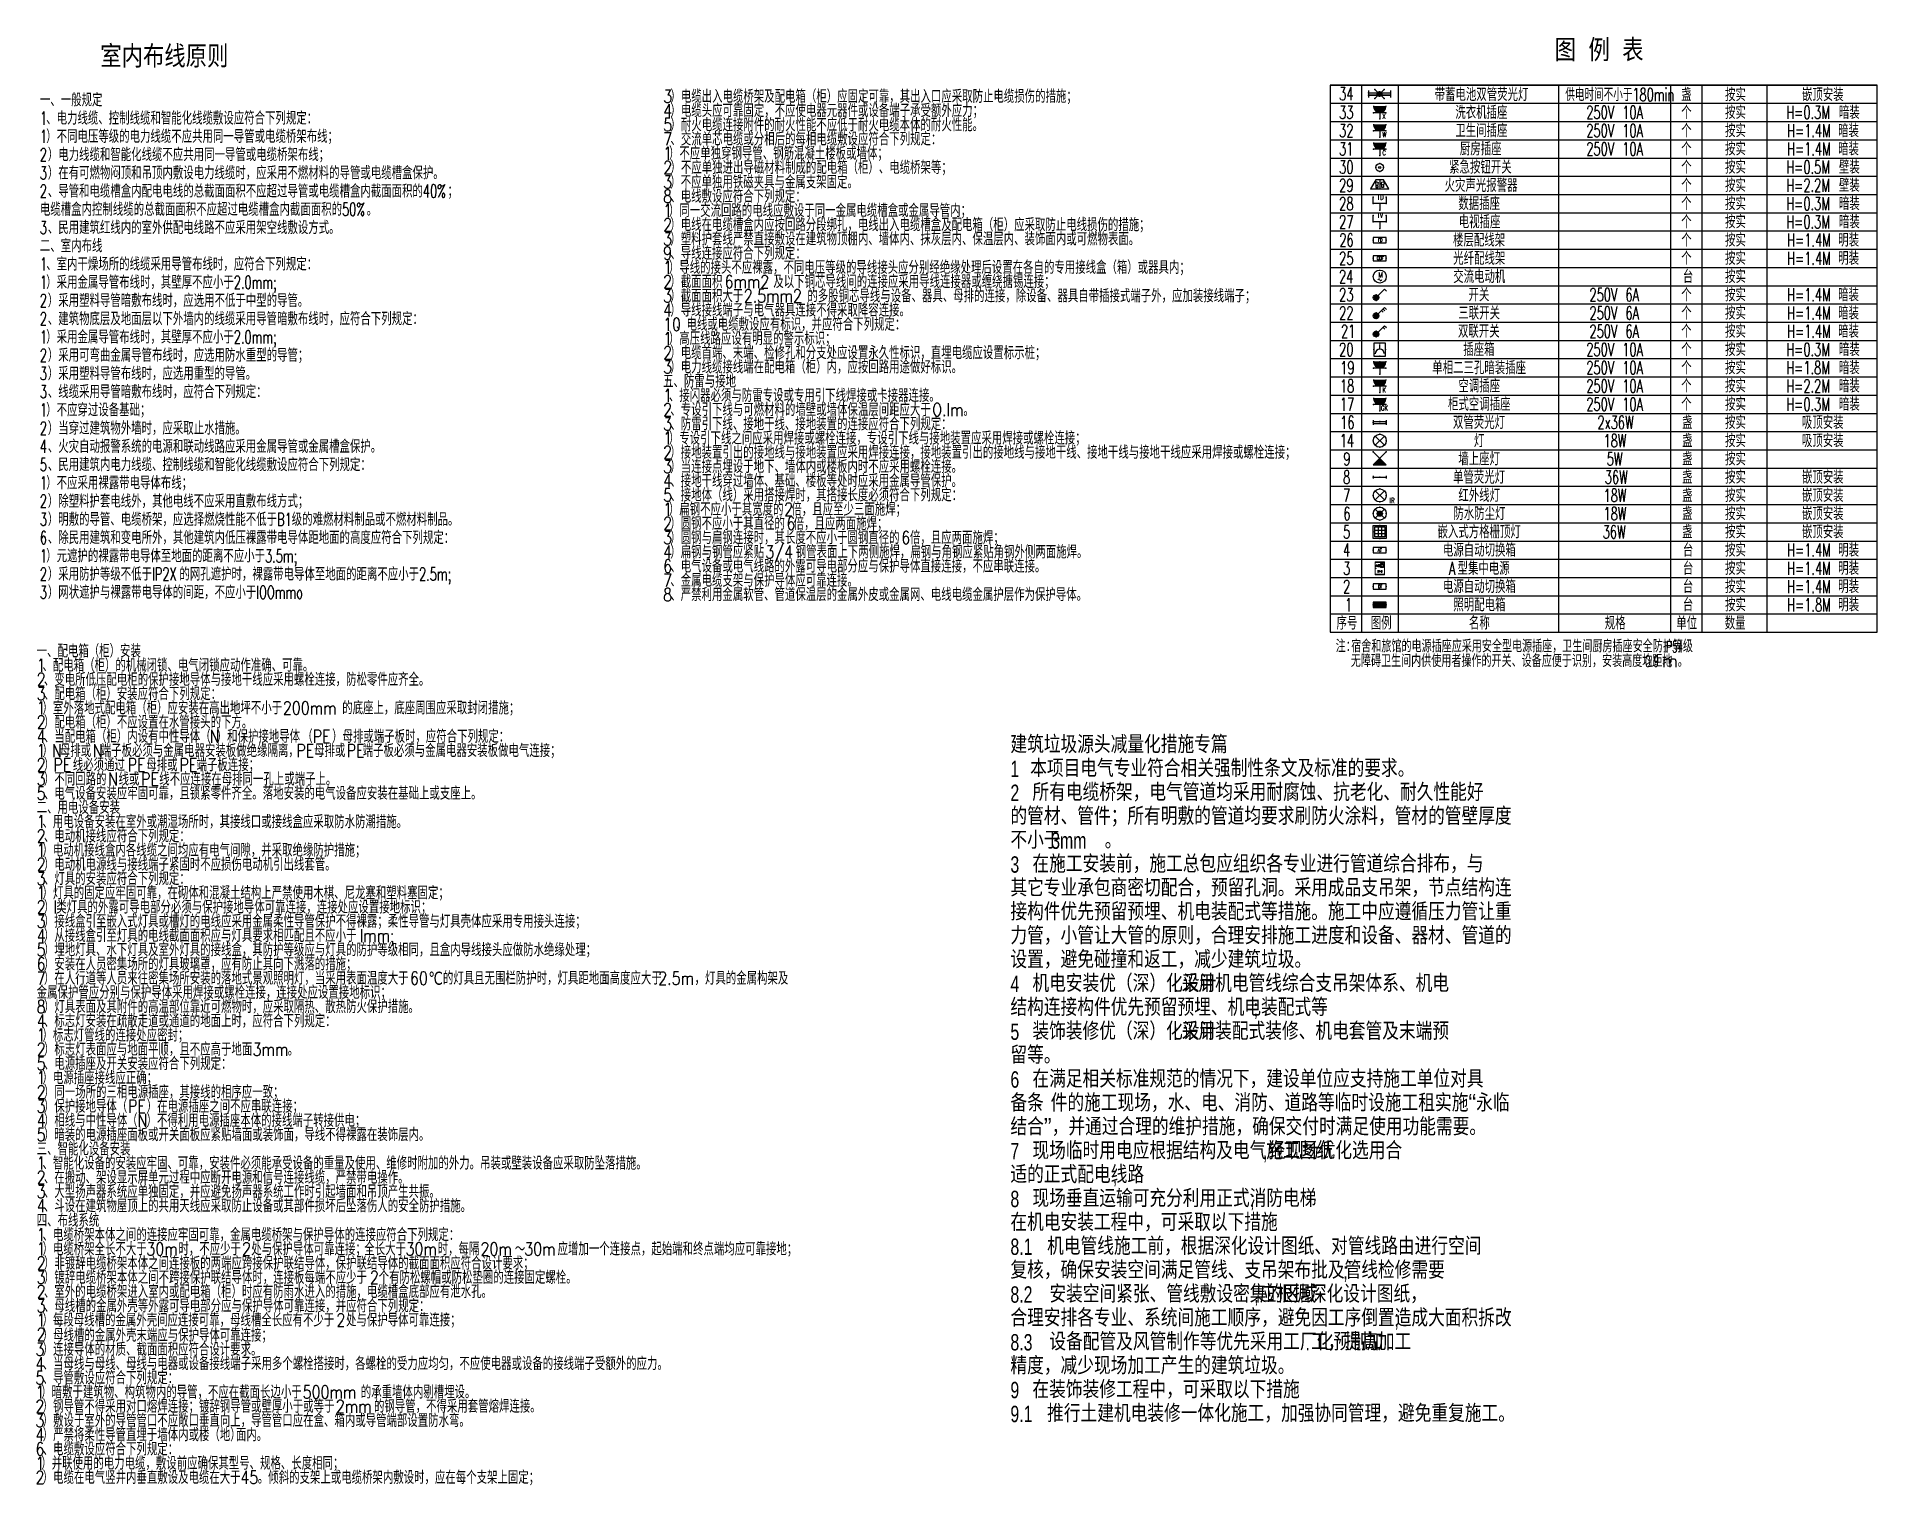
# Model space of a CAD drawing. Extents: x -9422388 to 15610651, y -1992469 to 953794.
# Drawn here: x 1275743 to 1346399, y -40601 to 14993 of the extents above; entities that cross this region are included whole.
import ezdxf
from ezdxf.enums import TextEntityAlignment as Align

# ---------------------------------------------------------------- set-up
doc = ezdxf.new("R2010")
doc.units = 0
doc.header["$LTSCALE"] = 1000
for name, color, linetype in [('EQUIP-照明', 3, 'Continuous'), ('PUB_TEXT', 7, 'Continuous'), ('TEL_TAB', 7, 'Continuous'), ('TEL_TEXT', 7, 'Continuous')]:
    doc.layers.add(name, color=color, linetype=linetype)
doc.styles.add('_TCH_DIM', font='SIMPLEX', dxfattribs={"bigfont": 'GBCBIG'})
doc.styles.add('_TCH_LABEL', font='COMPLEX', dxfattribs={"bigfont": 'GBCBIG'})
doc.styles.add('_TEL_DIM', font='SIMPLEX', dxfattribs={"width": 0.8, "height": 3.5, "bigfont": 'HZTXT'})
doc.styles.get("Standard").update_dxf_attribs({"font": 'gbenor.shx', "bigfont": 'gbcbig.shx'})
doc.styles.add('宝信-单线体', font='宝信-西文', dxfattribs={"bigfont": '宝信-中文'})
doc.styles.add('宝信-黑体', font='simhei.ttf', dxfattribs={"width": 0.8, "height": 14})

msp = doc.modelspace()

# ---------------------------------------------------------------- texts
at = {"color": 0, "style": '_TEL_DIM', "width": 0.64}
for s, height, p in [('X', 190.47619, (1327406.37007, 11845.28327, 0)), ('W', 190.47619, (1327406.37007, 11145.28327, 0)), ('C', 190.47619, (1327406.37007, 10445.28327, 0)), ('TD', 200, (1327205.16711, 8739.78564)), ('TV', 200, (1327199.07187, 8039.78564)), ('FD', 133.333333, (1327231.57703, 7123.95386)), ('ODF', 133.333333, (1327188.65363, 6427.84414)), ('M', 200, (1327254.46682, 5758.68378, 0)), ('K', 190.47619, (1327406.37007, 1345.28327, 0)), ('GK', 190.47619, (1327345.41769, 645.28327, 0)), ('IR', 199.999996, (1327679.26822, -2907.91355, 0)), ('AT', 133.333333, (1327229.54806, -4776.63127)), ('DT', 133.333333, (1327231.57981, -6176.63127))]:
    msp.add_text(s, height=height, dxfattribs=at).set_placement(p)
at = {"flags": 9}
msp.add_attdef('A', (1327290.30478, 12798.80598), '专用线路事故照明灯', height=0.007, dxfattribs=at)
at = {"color": 7, "style": '_TEL_DIM', "flags": 1}
msp.add_attdef('A', text='', height=0.01, dxfattribs=at).set_placement((1327299.07967, 9977.93689), align=Align.MIDDLE_CENTER)
at = {"color": 7, "flags": 1}
msp.add_attdef('A', text='火灾声光警报器', height=0.01, dxfattribs=at).set_placement((1327299.07967, 9153.66074), align=Align.MIDDLE_CENTER)
at = {"layer": 'EQUIP-照明', "flags": 9}
msp.add_attdef('A', (1327290.30478, 12798.80598), '单管荧光灯', height=0.007, dxfattribs=at)
at = {"layer": 'PUB_TEXT'}
for s, height, style, width, p in [('图', 751.05485, '宝信-黑体', 0.8, (1334017.59673, 14132.21143)), ('例', 751.05485, '宝信-黑体', 0.8, (1335313.79926, 14132.21143)), ('表', 751.05485, '宝信-黑体', 0.8, (1336610.00179, 14132.21143)), ('室内布线原则', 751.054852, '宝信-黑体', 0.8, (1278180.67767, 13893.92341)), ('1', 630, '宝信-单线体', 0.722222, (1313122.1019, -13423.26183)), ('2', 630, '宝信-单线体', 0.722222, (1313122.1019, -14340.26183)), ('3mm', 630, '宝信-单线体', 0.722222, (1314687.95421, -16174.26183)), ('3', 630, '宝信-单线体', 0.722222, (1313122.1019, -17091.26183)), ('4', 630, '宝信-单线体', 0.722222, (1313122.1019, -21676.26183)), (':', 630, '宝信-单线体', 0.722222, (1319373.48488, -21676.26183)), (';', 630, '宝信-单线体', 0.722222, (1322460.39977, -22593.26183)), ('5', 630, '宝信-单线体', 0.722222, (1313122.1019, -23510.26183)), (':', 630, '宝信-单线体', 0.722222, (1319373.48488, -23510.26183)), ('6', 630, '宝信-单线体', 0.722222, (1313122.1019, -25344.26183)), ('-', 630, '宝信-单线体', 0.722222, (1314105.08062, -26261.26183)), ('7', 630, '宝信-单线体', 0.722222, (1313122.1019, -28095.26183)), (',', 630, '宝信-单线体', 0.722222, (1322813.91041, -28095.26183)), (';', 630, '宝信-单线体', 0.722222, (1317054.01679, -29012.26183)), ('8', 630, '宝信-单线体', 0.722222, (1313122.1019, -29929.26183)), (';', 630, '宝信-单线体', 0.722222, (1322322.42105, -29929.26183)), (':', 630, '宝信-单线体', 0.722222, (1320985.93168, -30846.26183)), ('8.1', 630, '宝信-单线体', 0.722222, (1313122.1019, -31763.26183)), (';', 630, '宝信-单线体', 0.722222, (1325900.8253, -32680.26183)), ('8.2', 630, '宝信-单线体', 0.722222, (1313122.1019, -33597.26183)), (',', 630, '宝信-单线体', 0.722222, (1322480.93168, -33597.26183)), (';', 630, '宝信-单线体', 0.722222, (1327866.78275, -34514.26183)), ('8.3', 630, '宝信-单线体', 0.722222, (1313122.1019, -35431.26183)), ('.', 630, '宝信-单线体', 0.722222, (1324446.88913, -35431.26183)), ('9', 630, '宝信-单线体', 0.722222, (1313122.1019, -37265.26183)), (':', 630, '宝信-单线体', 0.722222, (1321830.93168, -37265.26183)), ('9.1', 630, '宝信-单线体', 0.722222, (1313122.1019, -38182.26183))]:
    msp.add_text(s, height=height, dxfattribs=dict(at, style=style, width=width)).set_placement(p)
at = {"layer": 'PUB_TEXT', "style": '宝信-单线体'}
for s, height, p in [('建筑垃圾源头减量化措施专篇', 675.177305, (1313122.1019, -12506.26183)), ('本项目电气专业符合相关强制性条文及标准的要求。', 675.177305, (1313880.43523, -13423.26183)), ('所有电缆桥架，电气管道均采用耐腐蚀、抗老化、耐久性能好', 675.177305, (1313967.1019, -14340.26183)), ('的管材、管件；所有明敷的管道均要求刷防火涂料，管材的管壁厚度', 675.177305, (1313122.1019, -15257.26183)), ('不小于', 675.177305, (1313122.1019, -16174.26183)), ('。', 675.1773, (1316741.56998, -16174.26183)), ('在施工安装前，施工总包应组织各专业进行管道综合排布，与', 675.177305, (1313967.1019, -17091.26183)), ('其它专业承包商密切配合，预留孔洞。采用成品支吊架，节点结构连', 675.177305, (1313122.1019, -18008.26183)), ('接构件优先预留预埋、机电装配式等措施。施工中应遵循压力管让重', 675.177305, (1313122.1019, -18925.26183)), ('力管，小管让大管的原则，合理安排施工进度和设备、器材、管道的', 675.177305, (1313122.1019, -19842.26183)), ('设置，避免碰撞和返工，减少建筑垃圾。', 675.177305, (1313122.1019, -20759.26183)), ('机电安装优（深）化设计', 675.177305, (1313967.1019, -21676.26183)), ('采用机电管线综合支吊架体系、机电', 675.177305, (1319698.48488, -21676.26183)), ('结构连接构件优先预留预埋、机电装配式等', 675.177305, (1313122.1019, -22593.26183)), ('装饰装修优（深）化设计', 675.177305, (1313967.1019, -23510.26183)), ('采用装配式装修、机电套管及末端预', 675.177305, (1319698.48488, -23510.26183)), ('留等。', 675.177305, (1313122.1019, -24427.26183)), ('在满足相关标准规范的情况下，建设单位应支持施工单位对具', 675.177305, (1313967.1019, -25344.26183)), ('备条', 675.177305, (1313122.1019, -26261.26183)), ('件的施工现场，水、电、消防、道路等临时设施工租实施“永临', 675.177305, (1314668.41395, -26261.26183)), ('结合”，并通过合理的维护措施，确保交付时满足使用功能需要。', 675.177305, (1313122.1019, -27178.26183)), ('现场临时用电应根据结构及电气施工图纸', 675.177305, (1313967.1019, -28095.26183)), ('经现场优化选用合', 675.177305, (1323030.57707, -28095.26183)), ('适的正式配电线路', 675.177305, (1313122.1019, -29012.26183)), ('现场垂直运输可充分利用正式消防电梯', 675.177305, (1313967.1019, -29929.26183)), ('在机电安装工程中，可采取以下措施', 675.177305, (1313122.1019, -30846.26183)), ('机电管线施工前，根据深化设计图纸、对管线路由进行空间', 675.177305, (1314530.43523, -31763.26183)), ('复核，确保安装空间满足管线、支吊架布批及管线检修需要', 675.177305, (1313122.1019, -32680.26183)), ('安装空间紧张、管线敷设密集的区域', 675.177305, (1314617.1019, -33597.26183)), ('应根据深化设计图纸，', 675.177305, (1322697.59835, -33597.26183)), ('合理安排各专业、系统间施工顺序，避免因工序倒置造成大面积拆改', 675.177305, (1313122.1019, -34514.26183)), ('设备配管及风管制作等优先采用工厂化预制加', 675.177305, (1314617.1019, -35431.26183)), ('工，提高加工', 675.177305, (1324663.5558, -35431.26183)), ('精度，减少现场加工产生的建筑垃圾。', 675.177305, (1313122.1019, -36348.26183)), ('在装饰装修工程中，可采取以下措施', 675.177305, (1313967.1019, -37265.26183)), ('推行土建机电装修一体化施工，加强协同管理，避免重复施工。', 675.177305, (1314530.43523, -38182.26183))]:
    msp.add_text(s, height=height, dxfattribs=at).set_placement(p)
at = {"layer": 'TEL_TAB', "style": '_TEL_DIM'}
for s, width, p in [('34', 0.64, (1325743.6433, 12554.95858)), ('带蓄电池双管荧光灯', 0.8, (1329408.88967, 12528.72539)), ('供电时间不小于180min', 0.64, (1334425.42697, 12524.48773)), ('盏', 0.8, (1338874.31707, 12522.21987)), ('按实', 0.8, (1340557.38794, 12522.21987)), ('嵌顶安装', 0.8, (1343510.37461, 12522.21987)), ('33', 0.64, (1325743.6433, 11840.0354)), ('洗衣机插座', 0.8, (1330202.70807, 11840.0354)), ('250V', 0.64, (1335231.67365, 11840.0354)), ('10A', 0.64, (1336611.98112, 11840.0354)), ('个', 0.8, (1338874.31707, 11840.0354)), ('按实', 0.8, (1340557.38794, 11840.0354)), ('H=0.3M', 0.64, (1342908.09489, 11840.0354)), ('暗装', 0.8, (1344928.40236, 11840.0354)), ('32', 0.64, (1325743.6433, 11140.0354)), ('卫生间插座', 0.8, (1330202.70807, 11140.0354)), ('250V', 0.64, (1335231.67365, 11140.0354)), ('10A', 0.64, (1336611.98112, 11140.0354)), ('个', 0.8, (1338874.31707, 11140.0354)), ('按实', 0.8, (1340557.38794, 11140.0354)), ('H=1.4M', 0.64, (1342938.57108, 11140.0354)), ('暗装', 0.8, (1344897.92617, 11140.0354)), ('31', 0.64, (1325743.6433, 10440.0354)), ('厨房插座', 0.8, (1330378.6, 10440.0354)), ('250V', 0.64, (1335231.67365, 10440.0354)), ('10A', 0.64, (1336611.98112, 10440.0354)), ('个', 0.8, (1338874.31707, 10440.0354)), ('按实', 0.8, (1340557.38794, 10440.0354)), ('H=1.4M', 0.64, (1342938.57108, 10440.0354)), ('暗装', 0.8, (1344897.92617, 10440.0354)), ('30', 0.64, (1325743.6433, 9740.0354)), ('紧急按钮开关', 0.8, (1329966.15486, 9740.0354)), ('个', 0.8, (1338874.31707, 9740.0354)), ('按实', 0.8, (1340557.38794, 9740.0354)), ('H=0.5M', 0.64, (1342908.09489, 9740.0354)), ('壁装', 0.8, (1344928.40236, 9740.0354)), ('29', 0.64, (1325743.6433, 9040.0354)), ('火灾声光报警器', 0.8, (1329791.09169, 9040.0354)), ('个', 0.8, (1338874.31707, 9040.0354)), ('按实', 0.8, (1340557.38794, 9040.0354)), ('H=2.2M', 0.64, (1342908.09489, 9040.0354)), ('壁装', 0.8, (1344928.40236, 9040.0354)), ('28', 0.64, (1325743.6433, 8340.0354)), ('数据插座', 0.8, (1330318.42526, 8340.0354)), ('个', 0.8, (1338874.31707, 8340.0354)), ('按实', 0.8, (1340557.38794, 8340.0354)), ('H=0.3M', 0.64, (1342908.09489, 8340.0354)), ('暗装', 0.8, (1344928.40236, 8340.0354)), ('27', 0.64, (1325743.6433, 7640.0354)), ('电视插座', 0.8, (1330334.17329, 7640.0354)), ('个', 0.8, (1338874.31707, 7640.0354)), ('按实', 0.8, (1340557.38794, 7640.0354)), ('H=0.3M', 0.64, (1342908.09489, 7640.0354)), ('暗装', 0.8, (1344928.40236, 7640.0354)), ('26', 0.64, (1325751.26235, 6940.0354)), ('楼层配线架', 0.8, (1330113.70085, 6940.0354)), ('个', 0.8, (1338874.31707, 6940.0354)), ('按实', 0.8, (1340557.38794, 6940.0354)), ('H=1.4M', 0.64, (1342943.29549, 6940.0354)), ('明装', 0.8, (1344902.65057, 6940.0354)), ('25', 0.64, (1325743.6433, 6240.0354)), ('光纤配线架', 0.8, (1330121.57486, 6240.0354)), ('个', 0.8, (1338874.31707, 6240.0354)), ('按实', 0.8, (1340557.38794, 6240.0354)), ('H=1.4M', 0.64, (1342943.29549, 6240.0354)), ('明装', 0.8, (1344902.65057, 6240.0354)), ('24', 0.64, (1325736.02425, 5540.0354)), ('交流电动机', 0.8, (1330121.57486, 5540.0354)), ('台', 0.8, (1338938.884, 5540.0354)), ('按实', 0.8, (1340557.38794, 5540.0354)), ('23', 0.64, (1325743.6433, 4840.0354)), ('开关', 0.8, (1330710.55124, 4840.0354)), ('250V', 0.64, (1335353.57842, 4840.0354)), ('6A', 0.64, (1336733.88588, 4840.0354)), ('个', 0.8, (1338874.31707, 4840.0354)), ('按实', 0.8, (1340557.38794, 4840.0354)), ('H=1.4M', 0.64, (1342938.57108, 4840.0354)), ('暗装', 0.8, (1344897.92617, 4840.0354)), ('22', 0.64, (1325743.6433, 4140.0354)), ('三联开关', 0.8, (1330316.85045, 4140.0354)), ('250V', 0.64, (1335353.57842, 4140.0354)), ('6A', 0.64, (1336733.88588, 4140.0354)), ('个', 0.8, (1338874.31707, 4140.0354)), ('按实', 0.8, (1340557.38794, 4140.0354)), ('H=1.4M', 0.64, (1342938.57108, 4140.0354)), ('暗装', 0.8, (1344897.92617, 4140.0354)), ('21', 0.64, (1325812.21473, 3440.0354)), ('双联开关', 0.8, (1330305.82683, 3440.0354)), ('250V', 0.64, (1335353.57842, 3440.0354)), ('6A', 0.64, (1336733.88588, 3440.0354)), ('个', 0.8, (1338874.31707, 3440.0354)), ('按实', 0.8, (1340557.38794, 3440.0354)), ('H=1.4M', 0.64, (1342938.57108, 3440.0354)), ('暗装', 0.8, (1344897.92617, 3440.0354)), ('20', 0.64, (1325743.6433, 2740.0354)), ('插座箱', 0.8, (1330507.40163, 2740.0354)), ('250V', 0.64, (1335231.67365, 2740.0354)), ('10A', 0.64, (1336611.98112, 2740.0354)), ('个', 0.8, (1338874.31707, 2740.0354)), ('按实', 0.8, (1340557.38794, 2740.0354)), ('H=0.3M', 0.64, (1342908.09489, 2740.0354)), ('暗装', 0.8, (1344928.40236, 2740.0354)), ('19', 0.64, (1325781.73854, 2040.0354)), ('单相二三孔暗装插座', 0.8, (1329316.85045, 2040.0354)), ('250V', 0.64, (1335231.67365, 2040.0354)), ('10A', 0.64, (1336611.98112, 2040.0354)), ('个', 0.8, (1338874.31707, 2040.0354)), ('按实', 0.8, (1340557.38794, 2040.0354)), ('H=1.8M', 0.64, (1342908.09489, 2040.0354)), ('暗装', 0.8, (1344928.40236, 2040.0354)), ('18', 0.64, (1325774.11949, 1340.0354)), ('空调插座', 0.8, (1330320.00006, 1340.0354)), ('250V', 0.64, (1335231.67365, 1340.0354)), ('10A', 0.64, (1336611.98112, 1340.0354)), ('个', 0.8, (1338874.31707, 1340.0354)), ('按实', 0.8, (1340557.38794, 1340.0354)), ('H=2.2M', 0.64, (1342908.09489, 1340.0354)), ('暗装', 0.8, (1344928.40236, 1340.0354)), ('17', 0.64, (1325774.11949, 640.0354)), ('柜式空调插座', 0.8, (1329921.57486, 640.0354)), ('250V', 0.64, (1335231.67365, 640.0354)), ('10A', 0.64, (1336611.98112, 640.0354)), ('个', 0.8, (1338874.31707, 640.0354)), ('按实', 0.8, (1340557.38794, 640.0354)), ('H=0.3M', 0.64, (1342908.09489, 640.0354)), ('暗装', 0.8, (1344928.40236, 640.0354)), ('16', 0.64, (1325781.73854, -59.9646)), ('双管荧光灯', 0.8, (1330112.12604, -59.9646)), ('2x36W', 0.64, (1335659.60016, -59.9646)), ('盏', 0.8, (1338907.38794, -59.9646)), ('按实', 0.8, (1340557.38794, -59.9646)), ('吸顶安装', 0.8, (1343510.37461, -59.9646)), ('14', 0.64, (1325766.50044, -759.9646)), ('灯', 0.8, (1330916.85045, -759.9646)), ('18W', 0.64, (1335891.35119, -759.9646)), ('盏', 0.8, (1338907.38794, -759.9646)), ('按实', 0.8, (1340557.38794, -759.9646)), ('吸顶安装', 0.8, (1343510.37461, -759.9646)), ('9', 0.64, (1325903.6433, -1459.9646)), ('墙上座灯', 0.8, (1330315.27565, -1459.9646)), ('5W', 0.64, (1336013.25596, -1459.9646)), ('盏', 0.8, (1338907.38794, -1459.9646)), ('按实', 0.8, (1340557.38794, -1459.9646)), ('8', 0.64, (1325896.02425, -2159.9646)), ('单管荧光灯', 0.8, (1330113.70085, -2159.9646)), ('36W', 0.64, (1335941.50493, -2159.9646)), ('盏', 0.8, (1338907.38794, -2159.9646)), ('按实', 0.8, (1340557.38794, -2159.9646)), ('嵌顶安装', 0.8, (1343510.37461, -2159.9646)), ('7', 0.64, (1325896.02425, -2859.9646)), ('红外线灯', 0.8, (1330320.00006, -2859.9646)), ('18W', 0.64, (1335891.35119, -2859.9646)), ('盏', 0.8, (1338907.38794, -2859.9646)), ('按实', 0.8, (1340557.38794, -2859.9646)), ('嵌顶安装', 0.8, (1343510.37461, -2859.9646)), ('6', 0.64, (1325903.6433, -3559.9646)), ('防水防尘灯', 0.8, (1330127.87407, -3559.9646)), ('18W', 0.64, (1335891.35119, -3559.9646)), ('盏', 0.8, (1338907.38794, -3559.9646)), ('按实', 0.8, (1340557.38794, -3559.9646)), ('嵌顶安装', 0.8, (1343510.37461, -3559.9646)), ('5', 0.64, (1325896.02425, -4259.9646)), ('嵌入式方格栅顶灯', 0.8, (1329518.42526, -4259.9646)), ('36W', 0.64, (1335860.875, -4259.9646)), ('盏', 0.8, (1338907.38794, -4259.9646)), ('按实', 0.8, (1340557.38794, -4259.9646)), ('嵌顶安装', 0.8, (1343510.37461, -4259.9646)), ('4', 0.64, (1325888.4052, -4959.9646)), ('电源自动切换箱', 0.8, (1329726.29927, -4959.9646)), ('台', 0.8, (1338938.884, -4959.9646)), ('按实', 0.8, (1340557.38794, -4959.9646)), ('H=1.4M', 0.64, (1342943.29549, -4959.9646)), ('明装', 0.8, (1344902.65057, -4959.9646)), ('3', 0.64, (1325896.02425, -5659.9646)), ('A', 0.64, (1329953.95581, -5659.9646)), ('型集中电源', 0.8, (1330289.19391, -5659.9646)), ('台', 0.8, (1338938.884, -5659.9646)), ('按实', 0.8, (1340557.38794, -5659.9646)), ('H=1.4M', 0.64, (1342943.29549, -5659.9646)), ('明装', 0.8, (1344902.65057, -5659.9646)), ('2', 0.64, (1325896.02425, -6359.9646)), ('电源自动切换箱', 0.8, (1329726.29927, -6359.9646)), ('台', 0.8, (1338938.884, -6359.9646)), ('按实', 0.8, (1340557.38794, -6359.9646)), ('H=1.4M', 0.64, (1342943.29549, -6359.9646)), ('明装', 0.8, (1344902.65057, -6359.9646)), ('1', 0.64, (1325964.59568, -7059.9646)), ('照明配电箱', 0.8, (1330126.29927, -7059.9646)), ('台', 0.8, (1338938.884, -7059.9646)), ('按实', 0.8, (1340557.38794, -7059.9646)), ('H=1.8M', 0.64, (1342943.29549, -7059.9646)), ('明装', 0.8, (1344902.65057, -7059.9646)), ('序号', 0.8, (1325642.061, -7759.9646)), ('图例', 0.8, (1326957.80903, -7759.9646)), ('名称', 0.8, (1330724.72447, -7759.9646)), ('规格', 0.8, (1335940.06511, -7759.9646)), ('单位', 0.8, (1338685.3407, -7759.9646)), ('数量', 0.8, (1340546.36432, -7759.9646))]:
    msp.add_text(s, height=500, dxfattribs=dict(at, width=width)).set_placement(p)
at = {"layer": 'TEL_TEXT', "style": '_TEL_DIM'}
for s, width, p in [('一、一般规定', 0.8, (1275860.84975, 12319.99849)), ('3', 0.8, (1299792.56373, 12457.18481)), ('）电缆出入电缆桥架及配电箱（柜）应固定可靠，其出入口应采取防止电缆损伤的措施；', 0.8, (1300069.89706, 12457.18481)), ('1', 0.64, (1275860.84975, 11619.99849)), ('、电力线缆、控制线缆和智能化线缆敷设应符合下列规定：', 0.8, (1276104.65927, 11619.99849)), ('4', 0.8, (1299792.56373, 11911.18481)), ('）电缆头应可靠固定，不应使电器元器件或设备端子承受额外应力；', 0.8, (1300069.89706, 11911.18481)), ('1', 0.64, (1275860.84975, 10919.99849)), ('）不同电压等级的电力线缆不应共用同一导管或电缆桥架布线；', 0.8, (1276104.65927, 10919.99849)), ('5', 0.8, (1299792.56373, 11365.18481)), ('7', 0.8, (1299792.56373, 10819.18481)), ('）耐火电缆连接附件的耐火性能不应低于耐火电缆本体的耐火性能。', 0.8, (1300069.89706, 11365.18481)), ('、交流单芯电缆或分相后的每相电缆敷设应符合下列规定：', 0.8, (1300069.89706, 10819.18481)), ('2', 0.64, (1275860.84975, 10219.99849)), ('）电力线缆和智能化线缆不应共用同一导管或电缆桥架布线；', 0.8, (1276165.61165, 10219.99849)), ('1', 0.8, (1299792.56373, 10273.18481)), ('）不应单独穿钢导管、钢筋混凝土楼板或墙体；', 0.8, (1300014.43039, 10273.18481)), ('3', 0.64, (1275860.84975, 9519.99849)), ('）在有可燃物闷顶和吊顶内敷设电力线缆时，应采用不燃材料的导管或电缆槽盒保护。', 0.8, (1276165.61165, 9519.99849)), ('2', 0.8, (1299792.56373, 9727.18481)), ('）不应单独进出导磁材料制成的配电箱（柜）、电缆桥架等；', 0.8, (1300069.89706, 9727.18481)), ('2', 0.64, (1275860.84975, 8819.99849)), ('、导管和电缆槽盒内配电电线的总截面面积不应超过导管或电缆槽盒内截面面积的', 0.8, (1276165.61165, 8819.99849)), ('40%', 0.64, (1290565.61165, 8819.99849)), ('；', 0.8, (1291510.37356, 8819.99849)), ('3', 0.8, (1299787.48371, 9168.16459)), ('）不应单独用铁磁夹具与金属支架固定。', 0.8, (1300064.81704, 9168.16459)), ('电缆槽盒内控制线缆的总截面面积不应超过电缆槽盒内截面面积的', 0.8, (1275860.84975, 8119.99849)), ('50%', 0.64, (1287460.84975, 8119.99849)), ('8', 0.8, (1299787.48371, 8622.16459)), ('1', 0.8, (1299787.48371, 8076.16459)), ('）同一交流回路的电线应敷设于同一金属电缆槽盒或金属导管内；', 0.8, (1300009.35038, 8076.16459)), ('、电线敷设应符合下列规定：', 0.8, (1300064.81704, 8622.16459)), ('3', 0.64, (1275860.84975, 7419.99849)), ('、民用建筑红线内的室外供配电线路不应采用架空线敷设方式。', 0.8, (1276165.61165, 7419.99849)), ('。', 0.8, (1288405.61165, 8119.99849)), ('2', 0.8, (1299787.48371, 7530.16459)), ('）电线在电缆槽盒内应按回路分段绑扎，电线出入电缆槽盒及配电箱（柜）应采取防止电线损伤的措施；', 0.8, (1300064.81704, 7530.16459)), ('二、室内布线', 0.8, (1275860.84975, 6719.99849)), ('3', 0.8, (1299787.48371, 6984.16459)), ('）塑料护套线严禁直接敷设在建筑物顶棚内、墙体内、抹灰层内、保温层内、装饰面内或可燃物表面。', 0.8, (1300064.81704, 6984.16459)), ('1', 0.64, (1275860.84975, 6019.99849)), ('、室内干燥场所的线缆采用导管布线时，应符合下列规定：', 0.8, (1276104.65927, 6019.99849)), ('9', 0.8, (1299787.48371, 6438.16459)), ('1', 0.8, (1299787.48371, 5892.16459)), ('）导线的接头不应裸露，不同电压等级的导线接头应分别经绝缘处理后设置在各自的专用接线盒（箱）或器具内；', 0.8, (1300009.35038, 5892.16459)), ('、导线连接应符合下列规定：', 0.8, (1300064.81704, 6438.16459)), ('1', 0.64, (1275860.84975, 5319.99849)), ('）采用金属导管布线时，其壁厚不应小于', 0.8, (1276104.65927, 5319.99849)), ('2.0mm;', 0.64, (1283304.65927, 5319.99849)), ('2', 0.8, (1299787.48371, 5346.16459)), ('）截面面积', 0.8, (1300064.81704, 5346.16459)), ('6mm2', 0.8, (1302147.64024, 5346.16459)), ('及以下铜芯导线间的连接应采用导线连接器或缠绕搪锡连接；', 0.8, (1304019.13012, 5346.16459)), ('2', 0.64, (1275860.84975, 4619.99849)), ('）采用塑料导管暗敷布线时，应选用不低于中型的导管。', 0.8, (1276165.61165, 4619.99849)), ('3', 0.8, (1299787.48371, 4800.16459)), ('）截面面积大于', 0.8, (1300064.81704, 4800.16459)), ('2.5mm2', 0.8, (1302886.03778, 4800.16459)), ('的多股铜芯导线与设备、器具、母排的连接，除设备、器具自带插接式端子外，应加装接线端子；', 0.8, (1305326.21368, 4800.16459)), ('2', 0.64, (1275860.84975, 3919.99849)), ('、建筑物底层及地面层以下外墙内的线缆采用导管暗敷布线时，应符合下列规定：', 0.8, (1276165.61165, 3919.99849)), ('4', 0.8, (1299787.48371, 4254.16459)), ('）导线接线端子与电气器具连接不得采取降容连接。', 0.8, (1300064.81704, 4254.16459)), ('、电线或电缆敷设应有标识，并应符合下列规定：', 0.8, (1300286.68371, 3708.16459)), ('1', 0.64, (1275860.84975, 3219.99849)), ('）采用金属导管布线时，其壁厚不应小于', 0.8, (1276104.65927, 3219.99849)), ('2.0mm;', 0.64, (1283304.65927, 3219.99849)), ('10', 0.8, (1299787.48371, 3708.16459)), ('1', 0.8, (1299787.48371, 3162.16459)), ('）高压线路应设有明显的警示标识；', 0.8, (1300009.35038, 3162.16459)), ('2', 0.64, (1275860.84975, 2519.99849)), ('）采用可弯曲金属导管布线时，应选用防水重型的导管；', 0.8, (1276165.61165, 2519.99849)), ('2', 0.8, (1299787.48371, 2616.16459)), ('）电缆首端、末端、检修孔和分支处应设置永久性标识，直埋电缆应设置标示桩；', 0.8, (1300064.81704, 2616.16459)), ('3', 0.64, (1275860.84975, 1819.99849)), ('）采用塑料导管布线时，应选用重型的导管。', 0.8, (1276165.61165, 1819.99849)), ('3', 0.8, (1299787.48371, 2070.16459)), ('）电力线缆接线端在配电箱（柜）内，应按回路用途做好标识。', 0.8, (1300064.81704, 2070.16459)), ('3', 0.64, (1275860.84975, 1119.99849)), ('、线缆采用导管暗敷布线时，应符合下列规定：', 0.8, (1276165.61165, 1119.99849)), ('五、防雷与接地', 0.8, (1299787.48371, 1524.16459)), ('1', 0.8, (1299787.48371, 978.16459)), ('、接闪器必须与防雷专设或专用引下线焊接或卡接器连接。', 0.8, (1300009.35038, 978.16459)), ('1', 0.64, (1275860.84975, 419.99849)), ('）不应穿过设备基础；', 0.8, (1276104.65927, 419.99849)), ('2', 0.8, (1299787.48371, 432.16459)), ('、专设引下线与可燃材料的墙壁或墙体保温层间距应大于', 0.8, (1300064.81704, 432.16459)), ('O.lm', 0.8, (1310119.33345, 432.16459)), ('2', 0.64, (1275860.84975, -280.00151)), ('）当穿过建筑物外墙时，应采取止水措施。', 0.8, (1276165.61165, -280.00151)), ('3', 0.8, (1299787.48371, -113.83541)), ('、防雷引下线、接地干线、接地装置的连接应符合下列规定：', 0.8, (1300064.81704, -113.83541)), ('。', 0.8, (1311316.86335, 432.16459)), ('4', 0.64, (1275860.84975, -980.00151)), ('、火灾自动报警系统的电源和联动线路应采用金属导管或金属槽盒保护。', 0.8, (1276165.61165, -980.00151)), ('2', 0.8, (1299787.48371, -1205.83541)), ('1', 0.8, (1299787.48371, -659.83541)), ('）专设引下线之间应采用焊接或螺栓连接，专设引下线与接地装置应采用焊接或螺栓连接；', 0.8, (1300009.35038, -659.83541)), ('）接地装置引出的接地线与接地装置应采用焊接连接，接地装置引出的接地线与接地干线、接地干线与接地干线应采用焊接或螺栓连接；', 0.8, (1300064.81704, -1205.83541)), ('5', 0.64, (1275860.84975, -1680.00151)), ('、民用建筑内电力线缆、控制线缆和智能化线缆敷设应符合下列规定：', 0.8, (1276165.61165, -1680.00151)), ('3', 0.8, (1299787.48371, -1751.83541)), ('）当连接点埋设于地下、墙体内或楼板内时不应采用螺栓连接。', 0.8, (1300064.81704, -1751.83541)), ('1', 0.64, (1275860.84975, -2380.00151)), ('）不应采用裸露带电导体布线；', 0.8, (1276104.65927, -2380.00151)), ('4', 0.8, (1299787.48371, -2297.83541)), ('、接地干线穿过墙体、基础、楼板等处时应采用金属导管保护。', 0.8, (1300064.81704, -2297.83541)), ('2', 0.64, (1275860.84975, -3080.00151)), ('）除塑料护套电线外，其他电线不应采用直敷布线方式；', 0.8, (1276165.61165, -3080.00151)), ('5', 0.8, (1299787.48371, -2843.83541)), ('、接地体（线）采用搭接焊时，其搭接长度必须符合下列规定：', 0.8, (1300064.81704, -2843.83541)), ('3', 0.64, (1275860.84975, -3780.00151)), ('）明敷的导管、电缆桥架，应选择燃烧性能不低于', 0.8, (1276165.61165, -3780.00151)), ('B1', 0.64, (1284965.61165, -3780.00151)), ('级的难燃材料制品或不燃材料制品。', 0.8, (1285529.42118, -3780.00151)), ('2', 0.8, (1299787.48371, -3935.83541)), ('1', 0.8, (1299787.48371, -3389.83541)), ('）扁钢不应小于其宽度的', 0.8, (1300009.35038, -3389.83541)), ('）圆钢不应小于其直径的', 0.8, (1300064.81704, -3935.83541)), ('2', 0.8, (1304436.137, -3389.83541)), ('6', 0.8, (1304523.19718, -3935.83541)), ('倍，且应至少三面施焊；', 0.8, (1304713.47033, -3389.83541)), ('倍，且应两面施焊；', 0.8, (1304800.53052, -3935.83541)), ('6', 0.64, (1275860.84975, -4480.00151)), ('、除民用建筑和变电所外，其他建筑内低压裸露带电导体距地面的高度应符合下列规定：', 0.8, (1276165.61165, -4480.00151)), ('3', 0.8, (1299787.48371, -4481.83541)), ('）圆钢与扁钢连接时，其长度不应小于圆钢直径的', 0.8, (1300064.81704, -4481.83541)), ('6', 0.8, (1308929.92955, -4481.83541)), ('倍，且应两面施焊；', 0.8, (1309265.49082, -4481.83541)), ('1', 0.64, (1275860.84975, -5180.00151)), ('）元遮护的裸露带电导体至地面的距离不应小于', 0.8, (1276104.65927, -5180.00151)), ('3.5m;', 0.64, (1284504.65927, -5180.00151)), ('4', 0.8, (1299787.48371, -5027.83541)), ('）扁钢与钢管应紧贴', 0.8, (1300064.81704, -5027.83541)), ('3/4', 0.8, (1303713.17605, -5027.83541)), ('钢管表面上下两侧施焊，扁钢与角钢应紧贴角钢外侧两面施焊。', 0.8, (1304879.34471, -5027.83541)), ('2', 0.64, (1275860.84975, -5880.00151)), ('）采用防护等级不低于', 0.8, (1276165.61165, -5880.00151)), ('IP2X', 0.64, (1280165.61165, -5880.00151)), ('的网孔遮护时，裸露带电导体至地面的距离不应小于', 0.8, (1281217.04022, -5880.00151)), ('2.5m;', 0.64, (1290417.04022, -5880.00151)), ('7', 0.8, (1299787.48371, -6119.83541)), ('6', 0.8, (1299787.48371, -5573.83541)), ('、电气设备或电气线路的外露可导电部分应与保护导体直接连接，不应串联连接。', 0.8, (1300064.81704, -5573.83541)), ('、金属电缆支架与保护导体应可靠连接。', 0.8, (1300064.81704, -6119.83541)), ('3', 0.64, (1275860.84975, -6580.00151)), ('）网状遮护与裸露带电导体的间距，不应小于', 0.8, (1276165.61165, -6580.00151)), ('lOOmmo', 0.64, (1284165.61165, -6580.00151)), ('8', 0.8, (1299787.48371, -6665.83541)), ('、严禁利用金属软管、管道保温层的金属外皮或金属网、电线电缆金属护层作为保护导体。', 0.8, (1300064.81704, -6665.83541)), ('一、配电箱（柜）安装', 0.8, (1275737.87471, -8833.02618)), ('1', 0.8, (1275737.87471, -9379.02618)), ('、配电箱（柜）的机械闭锁、电气闭锁应动作准确、可靠。', 0.8, (1275959.74137, -9379.02618)), ('2', 0.8, (1275737.87471, -9925.02618)), ('、变电所低压配电柜的保护接地导体与接地干线应采用螺栓连接，防松零件应齐全。', 0.8, (1276015.20804, -9925.02618)), ('3', 0.8, (1275737.87471, -10471.02618)), ('1', 0.8, (1275737.87471, -11017.02618)), ('）室外落地式配电箱（柜）应安装在高出地坪不小于', 0.8, (1275959.74137, -11017.02618)), ('、配电箱（柜）安装应符合下列规定：', 0.8, (1276015.20804, -10471.02618)), ('200mm', 0.8, (1285190.14376, -11017.02618)), ('的底座上，底座周围应采取封闭措施；', 0.8, (1287467.61578, -11017.02618)), ('2', 0.8, (1275737.87471, -11563.02618)), ('）配电箱（柜）不应设置在水管接头的下方。', 0.8, (1276015.20804, -11563.02618)), ('4', 0.8, (1275737.87471, -12109.02618)), ('、当配电箱（柜）内设有中性导体（', 0.8, (1276015.20804, -12109.02618)), ('N', 0.8, (1282376.98635, -12109.02618)), ('）和保护接地导体', 0.8, (1282650.03244, -12109.02618)), ('（PE', 0.8, (1285932.29974, -12109.02618)), ('）母排或端子板时，应符合下列规定：', 0.8, (1287079.84043, -12109.02618)), ('2', 0.8, (1275737.87471, -13201.02618)), ('1', 0.8, (1275737.87471, -12655.02618)), ('）', 0.8, (1275959.74137, -12655.02618)), ('）', 0.8, (1276015.20804, -13201.02618)), ('N', 0.8, (1276323.74137, -12655.02618)), ('PE', 0.8, (1276379.20804, -13201.02618)), ('母排或', 0.8, (1276628.80804, -12655.02618)), ('线必须通过', 0.8, (1277125.22248, -13201.02618)), ('N', 0.8, (1277893.57446, -12655.02618)), ('端子板必须与金属电器安装板做绝缘隔离，', 0.8, (1278198.64113, -12655.02618)), ('PE', 0.8, (1279227.69031, -13201.02618)), ('母排或', 0.8, (1279946.36437, -13201.02618)), ('PE', 0.8, (1281220.60449, -13201.02618)), ('端子板连接；', 0.8, (1281875.49886, -13201.02618)), ('PE', 0.8, (1285705.67086, -12655.02618)), ('母排或', 0.8, (1286387.64414, -12655.02618)), ('PE', 0.8, (1287634.2127, -12655.02618)), ('端子板必须与金属电器安装板做电气连接；', 0.8, (1288252.52832, -12655.02618)), ('3', 0.8, (1275737.87471, -13747.02618)), ('）不同回路的', 0.8, (1276015.20804, -13747.02618)), ('N', 0.8, (1278478.64289, -13747.02618)), ('线或', 0.8, (1278880.64283, -13747.02618)), ('PE', 0.8, (1279744.58646, -13747.02618)), ('线不应连接在母排同一孔上或端子上。', 0.8, (1280441.82051, -13747.02618)), ('5', 0.8, (1275737.87471, -14293.02618)), ('、电气设备安装应牢固可靠，且锁紧零件齐全。落地安装的电气设备应安装在基础上或支座上。', 0.8, (1276015.20804, -14293.02618)), ('二、用电设备安装', 0.8, (1275737.87471, -14839.02618)), ('、用电设备安装在室外或潮湿场所时，其接线口或接线盒应采取防水防潮措施。', 0.8, (1275959.74137, -15385.02618)), ('2', 0.8, (1275737.87471, -15931.02618)), ('1', 0.8, (1275737.87471, -15385.02618)), ('、电动机接线应符合下列规定：', 0.8, (1276015.20804, -15931.02618)), ('1', 0.8, (1275737.87471, -16477.02618)), ('）电动机接线盒内各线缆之间均应有电气间隙，并采取绝缘防护措施；', 0.8, (1275959.74137, -16477.02618)), ('2', 0.8, (1275737.87471, -17023.02618)), ('）电动机电源线与接线端子紧固时不应损伤电动机引出线套管。', 0.8, (1276015.20804, -17023.02618)), ('3', 0.8, (1275737.87471, -17569.02618)), ('1', 0.8, (1275737.87471, -18115.02618)), ('）灯具的固定应牢固可靠，在砌体和混凝土结构上严禁使用木棋、尼龙塞和塑料塞固定；', 0.8, (1275959.74137, -18115.02618)), ('、灯具的安装应符合下列规定：', 0.8, (1276015.20804, -17569.02618)), ('2', 0.8, (1275737.87471, -18661.02618)), ('）', 0.8, (1276015.20804, -18661.02618)), ('I', 0.8, (1276379.20804, -18661.02618)), ('类灯具的外露可导电部分必须与保护接地导体可靠连接，连接处应设置接地标识；', 0.8, (1276490.14137, -18661.02618)), ('3', 0.8, (1275737.87471, -19207.02618)), ('）接线盒引至嵌入式灯具或槽灯的电线应采用金属柔性导管保护不得裸露；柔性导管与灯具壳体应采用专用接头连接；', 0.8, (1276015.20804, -19207.02618)), ('4', 0.8, (1275737.87471, -19753.02618)), ('）从接线盒引至灯具的电线截面面积应与灯具要求相匹配且不应小于', 0.8, (1276015.20804, -19753.02618)), ('）埋地灯具、水下灯具及室外灯具的接线盒，其防护等级应与灯具的防护等级相同，且盒内导线接头应做防水绝缘处理；', 0.8, (1276015.20804, -20299.02618)), ('lmm;', 0.8, (1288135.2649, -19753.02618)), ('5', 0.8, (1275737.87471, -20299.02618)), ('6', 0.8, (1275737.87471, -20845.02618)), ('）安装在人员密集场所的灯具玻璃罩，应有防止其向下溅落的措施；', 0.8, (1276015.20804, -20845.02618)), ('7', 0.8, (1275737.87471, -21391.02618)), ('）在人行道等人员来往密集场所安装的落地式景观照明灯，当采用表面温度大于', 0.8, (1276015.20804, -21391.02618)), ('60', 0.8, (1290072.32215, -21391.02618)), ('℃的灯具且无围栏防护时，灯具距地面高度应大于', 0.8, (1290778.98631, -21391.02618)), ('2.5m', 0.8, (1299602.20363, -21391.02618)), ('，灯具的金属构架及', 0.8, (1300995.49514, -21391.02618)), ('金属保护管应分别与保护导体采用焊接或螺栓连接，连接处应设置接地标识；', 0.8, (1275737.87471, -21937.02618)), ('8', 0.8, (1275737.87471, -22483.02618)), ('4', 0.8, (1275737.87471, -23029.02618)), ('）灯具表面及其附件的高温部位靠近可燃物时，应采取隔热、散热防火保护措施。', 0.8, (1276015.20804, -22483.02618)), ('、标志灯安装在疏散走道或通道的地面上时，应符合下列规定：', 0.8, (1276015.20804, -23029.02618)), ('1', 0.8, (1275737.87471, -23575.02618)), ('）标志灯管线的连接处应密封；', 0.8, (1275959.74137, -23575.02618)), ('2', 0.8, (1275737.87471, -24121.02618)), ('）标志灯表面应与地面平顺，且不应高于地面', 0.8, (1276015.20804, -24121.02618)), ('3mm', 0.8, (1284027.07077, -24121.02618)), ('。', 0.8, (1285378.31021, -24121.02618)), ('5', 0.8, (1275737.87471, -24667.02618)), ('1', 0.8, (1275737.87471, -25213.02618)), ('）电源插座接线应正确；', 0.8, (1275959.74137, -25213.02618)), ('、电源插座及开关安装应符合下列规定：', 0.8, (1276015.20804, -24667.02618)), ('2', 0.8, (1275737.87471, -25759.02618)), ('）同一场所的三相电源插座，其接线的相序应一致；', 0.8, (1276015.20804, -25759.02618)), ('3', 0.8, (1275737.87471, -26305.02618)), ('）保护接地导体（', 0.8, (1276015.20804, -26305.02618)), ('PE', 0.8, (1279241.59186, -26305.02618)), ('）在电源插座之间不应串联连接；', 0.8, (1279962.69753, -26305.02618)), ('4', 0.8, (1275737.87471, -26851.02618)), ('）相线与中性导体', 0.8, (1276015.20804, -26851.02618)), ('）暗装的电源插座面板或开关面板应紧贴墙面或装饰面，导线不得裸露在装饰层内。', 0.8, (1276015.20804, -27397.02618)), ('（N', 0.8, (1279206.62546, -26851.02618)), ('）不得利用电源插座本体的接线端子转接供电；', 0.8, (1279955.15981, -26851.02618)), ('三、智能化设备安装', 0.8, (1275737.87471, -27943.02618)), ('5', 0.8, (1275737.87471, -27397.02618)), ('1', 0.8, (1275737.87471, -28489.02618)), ('、智能化设备的安装应牢固、可靠，安装件必须能承受设备的重量及使用、维修时附加的外力。吊装或壁装设备应采取防坠落措施。', 0.8, (1275959.74137, -28489.02618)), ('2', 0.8, (1275737.87471, -29035.02618)), ('、在搬动、架设显示屏单元过程中应断开电源和信号连接线缆，严禁带电操作。', 0.8, (1276015.20804, -29035.02618)), ('3', 0.8, (1275737.87471, -29581.02618)), ('4', 0.8, (1275737.87471, -30127.02618)), ('、大型扬声器系统应单独固定，并应避免扬声器系统工作时引起墙面和吊顶产生共振。', 0.8, (1276015.20804, -29581.02618)), ('、斗设在建筑物屋顶上的共用天线应采取防止设备或其部件损坏后坠落伤人的安全防护措施。', 0.8, (1276015.20804, -30127.02618)), ('四、布线系统', 0.8, (1275740.00128, -30691.01561)), ('1', 0.8, (1275740.00128, -31237.01561)), ('、电缆桥架本体之间的连接应牢固可靠，金属电缆桥架与保护导体的连接应符合下列规定：', 0.8, (1275961.86794, -31237.01561)), ('1', 0.8, (1275740.00128, -31783.01561)), ('）电缆桥架全长不大于', 0.8, (1275961.86794, -31783.01561)), ('）非镀辞电缆桥架本体之间连接板的两端应跨接保护联结导体，保护联结导体的截面面积应符合设计要求；', 0.8, (1276017.33461, -32329.01561)), ('30m', 0.8, (1279950.25074, -31783.01561)), ('时，不应少于', 0.8, (1281180.35901, -31783.01561)), ('2', 0.8, (1283620.08783, -31783.01561)), ('处与保护导体可靠连接；', 0.8, (1283975.25016, -31783.01561)), ('全长大于', 0.8, (1288314.71447, -31783.01561)), ('30m', 0.8, (1289900.43527, -31783.01561)), ('时，每隔', 0.8, (1291132.64396, -31783.01561)), ('20m', 0.8, (1292778.34451, -31783.01561)), ('～', 0.8, (1294093.4023, -31783.01561)), ('30m', 0.8, (1294457.4023, -31783.01561)), ('应增加一个连接点，起始端和终点端均应可靠接地；', 0.8, (1295736.66573, -31783.01561)), ('2', 0.8, (1275740.00128, -32329.01561)), ('3', 0.8, (1275740.00128, -32875.01561)), ('）镀辞电缆桥架本体之间不跨接保护联结导体时，连接板每端不应少于', 0.8, (1276017.33461, -32875.01561)), ('2', 0.8, (1288531.53822, -32875.01561)), ('个有防松螺帽或防松垫圈的连接固定螺栓。', 0.8, (1288867.98847, -32875.01561)), ('2', 0.8, (1275740.00128, -33421.01561)), ('、室外的电缆桥架进入室内或配电箱（柜）时应有防雨水进入的措施，电缆槽盒底部应有泄水孔。', 0.8, (1276017.33461, -33421.01561)), ('3', 0.8, (1275740.00128, -33967.01561)), ('、母线槽的金属外壳等外露可导电部分应与保护导体可靠连接，并应符合下列规定：', 0.8, (1276017.33461, -33967.01561)), ('2', 0.8, (1275740.00128, -35059.01561)), ('1', 0.8, (1275740.00128, -34513.01561)), ('）每段母线槽的金属外壳间应连接可靠，母线槽全长应有不少于', 0.8, (1275961.86794, -34513.01561)), ('）母线槽的金属外壳末端应与保护导体可靠连接；', 0.8, (1275968.44092, -35092.78239)), ('2', 0.8, (1287243.74405, -34513.01561)), ('处与保护导体可靠连接；', 0.8, (1287614.0887, -34513.01561)), ('3', 0.8, (1275691.10759, -35638.78239)), ('）连接导体的材质、截面面积应符合设计要求。', 0.8, (1275968.44092, -35638.78239)), ('4', 0.8, (1275691.10759, -36184.78239)), ('、当母线与母线、母线与电器或设备接线端子采用多个螺栓搭接时，各螺栓的受力应均匀，不应使电器或设备的接线端子受额外的应力。', 0.8, (1275968.44092, -36184.78239)), ('5', 0.8, (1275691.10759, -36730.78239)), ('）暗敷于建筑物、构筑物内的导管，不应在截面长边小于', 0.8, (1275912.97425, -37276.78239)), ('、导管敷设应符合下列规定：', 0.8, (1275968.44092, -36730.78239)), ('的承重墙体内剔槽埋设。', 0.8, (1288181.94123, -37276.78239)), ('2', 0.8, (1275691.10759, -37822.78239)), ('1', 0.8, (1275691.10759, -37276.78239)), ('）钢导管不得采用对口熔焊连接；镀辞钢导管或壁厚小于或等于', 0.8, (1275968.44092, -37822.78239)), ('500mm', 0.8, (1285949.95517, -37276.78239)), ('2mm', 0.8, (1287224.32754, -37822.78239)), ('的钢导管，不得采用套管熔焊连接。', 0.8, (1288687.2468, -37822.78239)), ('3', 0.8, (1275691.10759, -38368.78239)), ('）敷设于室外的导管管口不应敞口垂直向上，导管管口应在盒、箱内或导管端部设置防水弯。', 0.8, (1275968.44092, -38368.78239)), ('4', 0.8, (1275691.10759, -38914.78239)), ('）严禁将柔性导管直埋于墙体内或楼（地）', 0.8, (1275968.44092, -38914.78239)), ('面内。', 0.8, (1283388.05031, -38914.78239)), ('6', 0.8, (1275691.10759, -39460.78239)), ('1', 0.8, (1275691.10759, -40006.78239)), ('）并联使用的电力电缆，敷设前应确保其型号、规格、长度相同；', 0.8, (1275912.97425, -40006.78239)), ('、电缆敷设应符合下列规定：', 0.8, (1275968.44092, -39460.78239)), ('2', 0.8, (1275691.10759, -40552.78239)), ('）电缆在电气竖井内垂直敷设及电缆在大于', 0.8, (1275968.44092, -40552.78239)), ('45', 0.8, (1283556.43388, -40552.78239)), ('。倾斜的支架上或电缆桥架内敷设时，应在每个支架上固定；', 0.8, (1284228.41887, -40552.78239))]:
    msp.add_text(s, height=500, dxfattribs=dict(at, width=width)).set_placement(p)
at = {"layer": 'TEL_TEXT', "color": 2, "style": '_TCH_DIM'}
for s, height, p in [('注：', 482.269504, (1325610.52657, -8634.77355)), ('宿舍和旅馆的电源插座应采用安全型电源插座，卫生间厨房插座安全防护等级', 482.2695035, (1326206.58066, -8634.77355)), ('无障碍卫生间内供使用者操作的开关、设备应便于识别，安装高度均距地', 482.2695035, (1326191.19935, -9198.62934)), ('m。', 482.269504, (1338125.37546, -9198.62934))]:
    msp.add_text(s, height=height, dxfattribs=at).set_placement(p)
at = {"layer": 'TEL_TEXT', "color": 2, "style": '_TCH_DIM', "width": 0.588235}
for s, p in [('IP54', (1338211.84089, -8634.77355)), ('0.9', (1337483.33354, -9184.2648))]:
    msp.add_text(s, height=425, dxfattribs=at).set_placement(p)

# ---------------------------------------------------------------- blocks, each defined once
blk = doc.blocks.new('$equip$00002670')
for p, q in [((-0.5, 0.5), (-0.5, 1)), ((0.5, 0.5), (-0.5, 0.5)), ((0, 0.5), (0, 0)), ((0.5, 1), (0.5, 0.5))]:
    blk.add_line(p, q)
for p in [(-0.5, 1), (-0.5, 0.5), (0, 0), (0.5, 1), (0.5, 0.5)]:
    blk.add_point(p)
at = {"color": 7, "style": '_TEL_DIM'}
blk.add_attdef('$TEXT$', text='', height=0.4, dxfattribs=at).set_placement((0, 1), align=Align.MIDDLE_CENTER)
at = {"color": 7, "style": '_TEL_DIM', "flags": 1}
blk.add_attdef('A', text='', height=0.000025, dxfattribs=at).set_placement((0, 0), align=Align.MIDDLE_CENTER)
blk = doc.blocks.new('$equip$00001802')
for p, q in [((-0.5, 0.5), (-0.5, 1)), ((0.5, 0.5), (-0.5, 0.5)), ((0, 0.5), (0, 0)), ((0.5, 1), (0.5, 0.5))]:
    blk.add_line(p, q)
for p in [(-0.5, 1), (-0.5, 0.5), (0, 0), (0.5, 1), (0.5, 0.5)]:
    blk.add_point(p)
at = {"color": 7, "style": '_TEL_DIM'}
blk.add_attdef('$TEXT$', text='', height=0.4, dxfattribs=at).set_placement((0, 1), align=Align.MIDDLE_CENTER)
at = {"color": 7, "style": '_TEL_DIM', "flags": 1}
blk.add_attdef('A', text='', height=0.00002, dxfattribs=at).set_placement((0, 0), align=Align.MIDDLE_CENTER)
blk = doc.blocks.new('$equip$00002555')
for p, q in [((-0.75, 0.3), (-0.75, -0.3)), ((0.75, 0.3), (-0.75, 0.3)), ((0.75, -0.3), (0.75, 0.3)), ((-0.75, -0.3), (0.75, -0.3))]:
    blk.add_line(p, q)
at = {"const_width": 0.04}
blk.add_lwpolyline([(-0.75, 0.3), (-0.75, -0.3), (0.75, -0.3), (0.75, 0.3), (-0.75, 0.3), (-0.75, -0.3)], dxfattribs=at)
for p in [(-0.75, 0), (0, 0.3), (0.75, 0), (0, -0.3)]:
    blk.add_point(p)
at = {"color": 7, "style": '_TEL_DIM'}
blk.add_attdef('$TEXT$', text='', height=0.4, dxfattribs=at).set_placement((-0.02, 0), align=Align.MIDDLE_CENTER)
at = {"color": 7, "style": '_TEL_DIM', "flags": 1}
blk.add_attdef('A', text='', height=0.00002, dxfattribs=at).set_placement((0, 0), align=Align.MIDDLE_CENTER)
blk = doc.blocks.new('$equip$00002553')
for p, q in [((-0.75, 0.3), (-0.75, -0.3)), ((0.75, 0.3), (-0.75, 0.3)), ((0.75, -0.3), (0.75, 0.3)), ((-0.75, -0.3), (0.75, -0.3))]:
    blk.add_line(p, q)
at = {"const_width": 0.04}
blk.add_lwpolyline([(-0.75, 0.3), (-0.75, -0.3), (0.75, -0.3), (0.75, 0.3), (-0.75, 0.3), (-0.75, -0.3)], dxfattribs=at)
for p in [(-0.75, 0), (0, 0.3), (0.75, 0), (0, -0.3)]:
    blk.add_point(p)
at = {"color": 7, "style": '_TEL_DIM'}
blk.add_attdef('$TEXT$', text='', height=0.4, dxfattribs=at).set_placement((0, 0.01), align=Align.MIDDLE_CENTER)
at = {"color": 7, "style": '_TEL_DIM', "flags": 1}
blk.add_attdef('A', text='', height=0.00002, dxfattribs=at).set_placement((0, 0), align=Align.MIDDLE_CENTER)
blk = doc.blocks.new('$equip$00002875')
at = {"const_width": 0.04}
blk.add_lwpolyline([(0, 0.5, -1), (0, -0.5, -1), (0, 0.5, 0.021884)], format="xyb", dxfattribs=at)
blk.add_circle((0, 0), 0.5)
for centre, radius, start, end in [((-0.07, -0.27), 0.0768, 17.2272, 184.2164), ((0.07, -0.23), 0.0769, 197.2591, 5.1179)]:
    blk.add_arc(centre, radius, start, end)
at = {"color": 7, "style": '_TEL_DIM'}
blk.add_attdef('$TEXT$', text='', height=0.4, dxfattribs=at).set_placement((0, 0.14), align=Align.MIDDLE_CENTER)
at = {"color": 7, "style": '_TEL_DIM', "flags": 1}
for tag in ['A', 'REMARK']:
    blk.add_attdef(tag, text='', height=0.00002, dxfattribs=at).set_placement((0, 0), align=Align.MIDDLE_CENTER)
blk = doc.blocks.new('$equip$00001962')
for p, q in [((0.15, 0.36), (0.63, 0.83)), ((0.63, 0.83), (0.77, 0.69))]:
    blk.add_line(p, q)
blk.add_circle((0, 0.21), 0.208)
for p in [(-0.21, 0.21), (0, 0.42), (0, 0), (0.21, 0.21)]:
    blk.add_point(p)
for points in [[(-0.18, 0.31), (0.18, 0.31), (-0.21, 0.21), (0.21, 0.21)], [(-0.18, 0.1), (0.18, 0.1), (-0.21, 0.21), (0.21, 0.21)], [(-0.1, 0.39), (0.1, 0.39), (-0.18, 0.31), (0.18, 0.31)], [(-0.1, 0.03), (0.1, 0.03), (-0.18, 0.1), (0.18, 0.1)], [(0, 0.42), (0, 0.42), (-0.1, 0.39), (0.1, 0.39)], [(0, 0), (0, 0), (-0.1, 0.03), (0.1, 0.03)]]:
    blk.add_solid(points)
at = {"layer": 'TEL_TEXT', "style": '_TEL_DIM', "flags": 1}
blk.add_attdef('A', text='', height=0.00002, dxfattribs=at).set_placement((0, 0), align=Align.MIDDLE_CENTER)
blk = doc.blocks.new('$equip$00001964')
for p, q in [((0.15, 0.36), (0.62, 0.83)), ((0.4, 0.61), (0.54, 0.47)), ((0.51, 0.72), (0.65, 0.58)), ((0.62, 0.83), (0.77, 0.69))]:
    blk.add_line(p, q)
blk.add_circle((0, 0.21), 0.208)
for p in [(-0.21, 0.21), (0, 0.42), (0, 0), (0.21, 0.21)]:
    blk.add_point(p)
for points in [[(-0.18, 0.31), (0.18, 0.31), (-0.21, 0.21), (0.21, 0.21)], [(-0.18, 0.1), (0.18, 0.1), (-0.21, 0.21), (0.21, 0.21)], [(-0.1, 0.39), (0.1, 0.39), (-0.18, 0.31), (0.18, 0.31)], [(-0.1, 0.03), (0.1, 0.03), (-0.18, 0.1), (0.18, 0.1)], [(0, 0.42), (0, 0.42), (-0.1, 0.39), (0.1, 0.39)], [(0, 0), (0, 0), (-0.1, 0.03), (0.1, 0.03)]]:
    blk.add_solid(points)
at = {"layer": 'TEL_TEXT', "style": '_TEL_DIM', "flags": 1}
blk.add_attdef('A', text='', height=0.00002, dxfattribs=at).set_placement((0, 0), align=Align.MIDDLE_CENTER)
blk = doc.blocks.new('$equip$00001963')
for p, q in [((0.15, 0.36), (0.62, 0.83)), ((0.51, 0.72), (0.65, 0.58)), ((0.62, 0.83), (0.77, 0.69))]:
    blk.add_line(p, q)
blk.add_circle((0, 0.21), 0.208)
for p in [(-0.21, 0.21), (0, 0.42), (0, 0), (0.21, 0.21)]:
    blk.add_point(p)
for points in [[(-0.18, 0.31), (0.18, 0.31), (-0.21, 0.21), (0.21, 0.21)], [(-0.18, 0.1), (0.18, 0.1), (-0.21, 0.21), (0.21, 0.21)], [(-0.1, 0.39), (0.1, 0.39), (-0.18, 0.31), (0.18, 0.31)], [(-0.1, 0.03), (0.1, 0.03), (-0.18, 0.1), (0.18, 0.1)], [(0, 0.42), (0, 0.42), (-0.1, 0.39), (0.1, 0.39)], [(0, 0), (0, 0), (-0.1, 0.03), (0.1, 0.03)]]:
    blk.add_solid(points)
at = {"layer": 'TEL_TEXT', "style": '_TEL_DIM', "flags": 1}
blk.add_attdef('A', text='', height=0.00002, dxfattribs=at).set_placement((0, 0), align=Align.MIDDLE_CENTER)
blk = doc.blocks.new('$equip$00001251')
for p, q in [((-0.45, 1), (-0.45, 0)), ((0.45, 1), (-0.45, 1)), ((-0.45, 0), (0.45, 0)), ((0, 0.52), (0, 0.88)), ((0.45, 0), (0.45, 1))]:
    blk.add_line(p, q)
blk.add_arc((0, 0.17), 0.35, 0, 180)
at = {"layer": 'EQUIP-照明'}
for p in [(-0.45, 0.5), (0, 1), (0, 0), (0.45, 0.5)]:
    blk.add_point(p, dxfattribs=at)
at = {"layer": 'EQUIP-照明', "style": '_TCH_LABEL', "flags": 9}
blk.add_attdef('A', (0, 0), '', height=0.00002, dxfattribs=at)
blk = doc.blocks.new('$equip$00001237')
for p, q in [((-0.5, 1.05), (-0.5, 1)), ((-0.5, 1), (0.5, 1)), ((0.5, 0.5), (-0.5, 0.5)), ((0, 0.5), (0, 0)), ((0.5, 1.05), (0.5, 1))]:
    blk.add_line(p, q)
blk.add_arc((0, 1), 0.5, 180, 0)
for p in [(-0.5, 0.5), (0, 1), (0, 0), (0.5, 0.5)]:
    blk.add_point(p)
for points in [[(0.43, 0.75), (-0.43, 0.75), (0.5, 1), (-0.5, 1)], [(0.25, 0.57), (-0.25, 0.57), (0.43, 0.75), (-0.43, 0.75)], [(0, 0.5), (0, 0.5), (0.25, 0.57), (-0.25, 0.57)]]:
    blk.add_solid(points)
at = {"flags": 9}
blk.add_attdef('A', (0, 0), '', height=0.00002, dxfattribs=at)
blk = doc.blocks.new('$equip$00001764')
for p, q in [((-0.5, 1.05), (-0.5, 1)), ((-0.5, 1), (0.5, 1)), ((0.5, 0.5), (-0.5, 0.5)), ((0, 0.5), (0, 0)), ((0.5, 1.05), (0.5, 1))]:
    blk.add_line(p, q)
blk.add_arc((0, 1), 0.5, 180, 0)
for p in [(-0.5, 0.5), (0, 0), (0.5, 0.5)]:
    blk.add_point(p)
for points in [[(0.43, 0.75), (-0.43, 0.75), (0.5, 1), (-0.5, 1)], [(0.25, 0.57), (-0.25, 0.57), (0.43, 0.75), (-0.43, 0.75)], [(0, 0.5), (0, 0.5), (0.25, 0.57), (-0.25, 0.57)]]:
    blk.add_solid(points)
at = {"color": 7, "style": '_TEL_DIM'}
blk.add_attdef('$TEXT$', text='', height=0.4, dxfattribs=at).set_placement((0.3, 0.21), align=Align.MIDDLE_CENTER)
at = {"color": 7, "style": '_TEL_DIM', "flags": 1}
blk.add_attdef('A', text='', height=0.00002, dxfattribs=at).set_placement((0, 0), align=Align.MIDDLE_CENTER)
blk = doc.blocks.new('$equip$00001160')
for p, q in [((-1.2, 0.42), (-1.2, -0.42)), ((-1.2, 0.17), (1.2, 0.17)), ((1.2, 0.42), (1.2, -0.42)), ((-1.2, -0.17), (1.2, -0.17))]:
    blk.add_line(p, q)
at = {"const_width": 0.1}
for points in [[(-1.2, 0.17), (1.2, 0.17)], [(-1.2, -0.17), (1.2, -0.17)]]:
    blk.add_lwpolyline(points, dxfattribs=at)
at = {"layer": 'EQUIP-照明'}
for p in [(-1.2, 0), (0, 0.17), (1.2, 0), (0, -0.17)]:
    blk.add_point(p, dxfattribs=at)
at = {"layer": 'EQUIP-照明', "flags": 9}
blk.add_attdef('A', (0, 0), '', height=0.00002, dxfattribs=at)
blk = doc.blocks.new('$equip$00002539')
for p, q in [((-0.35, 0.35), (0.35, -0.35)), ((0.35, 0.35), (-0.35, -0.35))]:
    blk.add_line(p, q)
at = {"const_width": 0.04}
blk.add_lwpolyline([(-0.5, 0, 1), (0.5, 0, 1), (-0.5, 0, 0.911406)], format="xyb", dxfattribs=at)
blk.add_circle((0, 0), 0.5)
for p in [(-0.5, 0), (0, 0.5), (0.5, 0), (0, -0.5)]:
    blk.add_point(p)
at = {"color": 7, "style": '_TEL_DIM', "flags": 1}
blk.add_attdef('A', text='', height=0.00002, dxfattribs=at).set_placement((0, 0), align=Align.MIDDLE_CENTER)
blk = doc.blocks.new('$equip$00001154')
for p, q in [((-0.283, 0.566), (0.283, 0)), ((-0.283, 0), (0.283, 0.566)), ((-0.283, 0), (0.283, 0))]:
    blk.add_line(p, q)
for p in [(-0.283, 0.566), (0, 0), (0.283, 0.566)]:
    blk.add_point(p)
blk.add_solid([(0.283, 0), (0, 0.283), (-0.283, 0)])
at = {"color": 7, "style": '_TEL_DIM', "flags": 1}
for tag in ['A', 'REMARK']:
    blk.add_attdef(tag, text='', height=0.00002, dxfattribs=at).set_placement((0, 0), align=Align.MIDDLE_CENTER)
blk = doc.blocks.new('$equip$00001159')
for p, q in [((-1.2, 0.25), (-1.2, -0.25)), ((-1.2, 0), (1.2, 0)), ((1.2, 0.25), (1.2, -0.25))]:
    blk.add_line(p, q)
at = {"const_width": 0.14}
blk.add_lwpolyline([(-1.2, 0), (1.2, 0)], dxfattribs=at)
at = {"layer": 'EQUIP-照明'}
for p in [(-1.2, 0), (0, 0), (1.2, 0)]:
    blk.add_point(p, dxfattribs=at)
at = {"layer": 'EQUIP-照明', "flags": 9}
blk.add_attdef('A', (0, 0), '', height=0.00002, dxfattribs=at)
blk = doc.blocks.new('$equip$00002530')
for p, q in [((-0.35, 0.35), (0.35, -0.35)), ((0.35, 0.35), (-0.35, -0.35))]:
    blk.add_line(p, q)
at = {"const_width": 0.04}
blk.add_lwpolyline([(0, 0.5, -1), (0, -0.5, -1), (0, 0.5, -2.479085)], format="xyb", dxfattribs=at)
blk.add_circle((0, 0), 0.5)
for p in [(-0.5, 0), (0, 0.5), (0.5, 0), (0, -0.5)]:
    blk.add_point(p)
at = {"color": 7, "style": '_TEL_DIM', "flags": 1}
blk.add_attdef('A', text='', height=0.00002, dxfattribs=at).set_placement((0, 0), align=Align.MIDDLE_CENTER)
at = {"color": 7, "style": '_TEL_DIM'}
blk.add_attdef('$TEXT$', text='', height=0.4, dxfattribs=at).set_placement((0.89, -0.4), align=Align.MIDDLE_CENTER)
blk = doc.blocks.new('$equip$00002828')
for p, q in [((0.35, 0.35), (-0.35, -0.35)), ((-0.35, 0.35), (0.35, -0.35))]:
    blk.add_line(p, q)
at = {"const_width": 0.04}
blk.add_lwpolyline([(0.5, 0, -1), (-0.5, 0, -1), (0.5, 0, 1)], format="xyb", dxfattribs=at)
for radius in [0.5, 0.2]:
    blk.add_circle((0, 0), radius)
for p in [(-0.5, 0), (0, 0.5), (0.5, 0), (0, -0.5)]:
    blk.add_point(p)
for points in [[(-0.17, 0.1), (0.17, 0.1), (-0.2, 0), (0.2, 0)], [(-0.17, -0.1), (0.17, -0.1), (-0.2, 0), (0.2, 0)], [(-0.1, 0.17), (0.1, 0.17), (-0.17, 0.1), (0.17, 0.1)], [(0, 0.2), (0, 0.2), (-0.1, 0.17), (0.1, 0.17)], [(-0.1, -0.17), (0.1, -0.17), (-0.17, -0.1), (0.17, -0.1)], [(0, -0.2), (0, -0.2), (-0.1, -0.17), (0.1, -0.17)]]:
    blk.add_solid(points)
at = {"color": 7, "style": '_TEL_DIM', "flags": 1}
for tag in ['A', 'REMARK']:
    blk.add_attdef(tag, text='', height=0.00002, dxfattribs=at).set_placement((0, 0), align=Align.MIDDLE_CENTER)
blk = doc.blocks.new('$equip$00002825')
for p, q in [((-0.5, -0.5), (-0.5, 0.5)), ((-0.5, 0.5), (0.5, 0.5)), ((-0.38, -0.38), (-0.38, 0.38)), ((-0.38, 0.38), (0.38, 0.38)), ((-0.38, 0.13), (0.38, 0.13)), ((-0.13, 0.38), (-0.13, -0.38)), ((0.13, 0.38), (0.13, -0.38)), ((0.38, 0.38), (0.38, -0.38)), ((0.5, 0.5), (0.5, -0.5)), ((0.5, -0.5), (-0.5, -0.5)), ((-0.38, -0.13), (0.38, -0.13)), ((0.38, -0.38), (-0.38, -0.38))]:
    blk.add_line(p, q)
at = {"const_width": 0.04}
blk.add_lwpolyline([(-0.5, 0.5), (-0.5, -0.5), (0.5, -0.5), (0.5, 0.5), (-0.5, 0.5), (-0.5, -0.5)], dxfattribs=at)
for p in [(-0.5, 0), (0, 0.5), (0.5, 0), (0, -0.5)]:
    blk.add_point(p)
at = {"color": 7, "style": '_TEL_DIM', "flags": 1}
for tag in ['A', 'REMARK']:
    blk.add_attdef(tag, text='', height=0.00002, dxfattribs=at).set_placement((0, 0), align=Align.MIDDLE_CENTER)
blk = doc.blocks.new('$equip$00002700')
for p, q in [((-0.75, 0.6), (-0.75, 0)), ((0.75, 0.6), (-0.75, 0.6)), ((-0.75, 0), (0.75, 0)), ((0.75, 0), (0.75, 0.6))]:
    blk.add_line(p, q)
at = {"const_width": 0.04}
blk.add_lwpolyline([(-0.75, 0.6), (-0.75, 0), (0.75, 0), (0.75, 0.6), (-0.75, 0.6), (-0.75, 0)], dxfattribs=at)
for p in [(-0.75, 0.3), (0, 0.6), (0, 0), (0.75, 0.3)]:
    blk.add_point(p)
at = {"color": 7, "style": '_TEL_DIM', "flags": 1}
for tag in ['REMARK', 'A']:
    blk.add_attdef(tag, text='', height=0.4, dxfattribs=at).set_placement((0, 0), align=Align.MIDDLE_CENTER)
at = {"color": 7, "style": '_TEL_DIM'}
blk.add_attdef('$TEXT$', text='', height=0.4, dxfattribs=at).set_placement((0, 0.3), align=Align.MIDDLE_CENTER)
blk = doc.blocks.new('$equip_U$00000189(cyquan-PC)')
at = {"color": 254, "lineweight": 0}
for p, q in [((-0.28, -0.48), (-0.3, -0.48)), ((-0.3, -0.51), (-0.28, -0.51))]:
    blk.add_line(p, q, dxfattribs=at)
at = {"lineweight": 0}
for p, q in [((-0.25, -0.2), (-0.29, -0.35)), ((-0.29, -0.35), (-0.27, -0.35)), ((-0.27, -0.35), (-0.26, -0.3)), ((-0.26, -0.29), (-0.25, -0.23)), ((-0.24, -0.29), (-0.26, -0.29)), ((-0.26, -0.3), (-0.23, -0.3)), ((-0.24, -0.2), (-0.25, -0.2)), ((-0.25, -0.23), (-0.24, -0.29)), ((-0.25, -0.23), (-0.25, -0.23)), ((-0.21, -0.35), (-0.24, -0.2)), ((-0.23, -0.3), (-0.22, -0.35)), ((-0.22, -0.35), (-0.21, -0.35)), ((-0.15, -0.23), (-0.16, -0.23)), ((-0.16, -0.23), (-0.16, -0.25)), ((-0.16, -0.25), (-0.15, -0.25)), ((-0.15, -0.28), (-0.16, -0.29)), ((-0.16, -0.29), (-0.15, -0.29)), ((-0.15, -0.35), (-0.16, -0.35)), ((-0.16, -0.35), (-0.16, -0.37)), ((-0.16, -0.37), (-0.15, -0.37)), ((-0.16, -0.37), (-0.16, -0.37)), ((-0.14, -0.19), (-0.15, -0.19)), ((-0.15, -0.19), (-0.15, -0.2)), ((-0.15, -0.2), (-0.14, -0.2)), ((-0.13, -0.23), (-0.15, -0.23)), ((-0.15, -0.25), (-0.14, -0.25)), ((-0.14, -0.27), (-0.15, -0.28)), ((-0.15, -0.3), (-0.14, -0.29)), ((-0.15, -0.29), (-0.15, -0.3)), ((-0.15, -0.3), (-0.15, -0.3)), ((-0.13, -0.35), (-0.15, -0.35)), ((-0.15, -0.37), (-0.13, -0.37)), ((-0.13, -0.19), (-0.14, -0.19)), ((-0.14, -0.2), (-0.13, -0.2)), ((-0.14, -0.25), (-0.13, -0.25)), ((-0.13, -0.26), (-0.14, -0.27)), ((-0.14, -0.27), (-0.14, -0.27)), ((-0.14, -0.29), (-0.13, -0.28)), ((-0.13, -0.31), (-0.14, -0.31)), ((-0.14, -0.31), (-0.14, -0.33)), ((-0.14, -0.33), (-0.12, -0.33)), ((-0.14, -0.33), (-0.14, -0.33)), ((-0.09, -0.19), (-0.13, -0.19)), ((-0.13, -0.2), (-0.13, -0.21)), ((-0.13, -0.21), (-0.13, -0.22)), ((-0.13, -0.22), (-0.13, -0.23)), ((-0.13, -0.23), (-0.13, -0.23)), ((-0.13, -0.25), (-0.13, -0.26)), ((-0.13, -0.28), (-0.12, -0.26)), ((-0.13, -0.28), (-0.13, -0.28)), ((-0.12, -0.31), (-0.13, -0.31)), ((-0.13, -0.35), (-0.13, -0.35)), ((-0.09, -0.35), (-0.13, -0.35)), ((-0.13, -0.37), (-0.02, -0.37)), ((-0.12, -0.2), (-0.1, -0.2)), ((-0.12, -0.22), (-0.12, -0.2)), ((-0.12, -0.23), (-0.12, -0.22)), ((-0.12, -0.23), (-0.12, -0.23)), ((-0.1, -0.23), (-0.12, -0.23)), ((-0.12, -0.25), (-0.1, -0.25)), ((-0.12, -0.26), (-0.12, -0.25)), ((-0.11, -0.31), (-0.12, -0.31)), ((-0.12, -0.33), (-0.11, -0.32)), ((-0.09, -0.31), (-0.11, -0.31)), ((-0.11, -0.32), (-0.09, -0.32)), ((-0.1, -0.2), (-0.1, -0.23)), ((-0.1, -0.25), (-0.1, -0.26)), ((-0.1, -0.26), (-0.1, -0.27)), ((-0.1, -0.26), (-0.1, -0.26)), ((-0.1, -0.27), (-0.1, -0.29)), ((-0.1, -0.29), (-0.08, -0.29)), ((-0.08, -0.19), (-0.09, -0.19)), ((-0.09, -0.29), (-0.09, -0.3)), ((-0.07, -0.29), (-0.09, -0.29)), ((-0.09, -0.3), (-0.09, -0.31)), ((-0.09, -0.32), (-0.09, -0.35)), ((-0.07, -0.19), (-0.08, -0.19)), ((-0.08, -0.2), (-0.07, -0.2)), ((-0.08, -0.2), (-0.08, -0.2)), ((-0.08, -0.23), (-0.08, -0.2)), ((-0.08, -0.23), (-0.08, -0.25)), ((-0.07, -0.23), (-0.08, -0.23)), ((-0.08, -0.25), (-0.08, -0.23)), ((-0.08, -0.25), (-0.06, -0.25)), ((-0.08, -0.25), (-0.08, -0.25)), ((-0.08, -0.26), (-0.08, -0.25)), ((-0.08, -0.27), (-0.08, -0.26)), ((-0.08, -0.29), (-0.08, -0.27)), ((-0.08, -0.29), (-0.08, -0.29)), ((-0.07, -0.2), (-0.07, -0.19)), ((-0.06, -0.23), (-0.07, -0.23)), ((-0.07, -0.31), (-0.07, -0.29)), ((-0.07, -0.31), (-0.07, -0.31)), ((-0.04, -0.31), (-0.07, -0.31)), ((-0.07, -0.32), (-0.04, -0.32)), ((-0.07, -0.35), (-0.07, -0.32)), ((-0.03, -0.35), (-0.07, -0.35)), ((-0.06, -0.19), (-0.06, -0.2)), ((-0.04, -0.19), (-0.06, -0.19)), ((-0.06, -0.2), (-0.06, -0.22)), ((-0.06, -0.22), (-0.06, -0.24)), ((-0.06, -0.25), (-0.06, -0.23)), ((-0.06, -0.24), (-0.06, -0.25)), ((-0.06, -0.25), (-0.06, -0.27)), ((-0.06, -0.27), (-0.04, -0.27)), ((-0.04, -0.2), (-0.04, -0.19)), ((-0.04, -0.22), (-0.04, -0.2)), ((-0.04, -0.24), (-0.04, -0.22)), ((-0.04, -0.26), (-0.04, -0.24)), ((-0.04, -0.27), (-0.04, -0.26)), ((-0.04, -0.28), (-0.04, -0.29)), ((-0.03, -0.28), (-0.04, -0.28)), ((-0.04, -0.29), (-0.04, -0.3)), ((-0.04, -0.3), (-0.02, -0.3)), ((-0.03, -0.31), (-0.04, -0.31)), ((-0.04, -0.32), (-0.03, -0.33)), ((-0.04, -0.32), (-0.04, -0.32)), ((-0.03, -0.17), (-0.03, -0.18)), ((-0.01, -0.17), (-0.03, -0.17)), ((-0.03, -0.18), (-0.02, -0.19)), ((-0.02, -0.27), (-0.03, -0.28)), ((-0.03, -0.28), (-0.03, -0.28)), ((-0.02, -0.31), (-0.03, -0.31)), ((-0.03, -0.33), (-0.02, -0.33)), ((-0.01, -0.35), (-0.03, -0.35)), ((-0.02, -0.19), (-0.02, -0.2)), ((-0.02, -0.2), (-0.02, -0.27)), ((-0.02, -0.29), (-0.01, -0.28)), ((-0.02, -0.3), (-0.02, -0.29)), ((-0.02, -0.33), (-0.02, -0.31)), ((-0.02, -0.31), (-0.02, -0.31)), ((-0.02, -0.37), (-0.01, -0.37)), ((-0.01, -0.19), (-0.01, -0.17)), ((-0.01, -0.2), (-0.01, -0.19)), ((-0.01, -0.2), (-0.01, -0.2)), ((-0.01, -0.27), (-0.01, -0.2)), ((-0.01, -0.28), (-0.01, -0.27)), ((0, -0.35), (-0.01, -0.35)), ((-0.01, -0.37), (0, -0.37)), ((0, -0.37), (0, -0.35))]:
    blk.add_line(p, q, dxfattribs=at)
at = {"color": 7, "lineweight": 0}
for p, q in [((-0.1, -0.65), (-0.17, -0.65)), ((-0.17, -0.65), (-0.17, -0.67)), ((-0.17, -0.67), (-0.15, -0.67)), ((-0.15, -0.67), (-0.15, -0.81)), ((-0.15, -0.81), (-0.13, -0.81)), ((-0.13, -0.67), (-0.1, -0.67)), ((-0.13, -0.81), (-0.13, -0.67)), ((-0.1, -0.67), (-0.1, -0.65)), ((-0.09, -0.65), (-0.05, -0.74)), ((-0.07, -0.65), (-0.09, -0.65)), ((-0.05, -0.72), (-0.07, -0.65)), ((-0.02, -0.65), (-0.05, -0.72)), ((-0.05, -0.72), (-0.05, -0.72)), ((-0.05, -0.74), (-0.05, -0.81)), ((-0.05, -0.81), (-0.04, -0.81)), ((-0.04, -0.74), (0, -0.65)), ((-0.04, -0.81), (-0.04, -0.74)), ((0, -0.65), (-0.02, -0.65)), ((0.01, -0.72), (0.09, -0.72)), ((0.01, -0.74), (0.01, -0.72)), ((0.09, -0.74), (0.01, -0.74)), ((0.09, -0.72), (0.09, -0.74)), ((0.09, -0.74), (0.09, -0.74)), ((0.1, -0.65), (0.1, -0.81)), ((0.13, -0.65), (0.1, -0.65)), ((0.1, -0.81), (0.13, -0.81)), ((0.12, -0.67), (0.13, -0.67)), ((0.12, -0.79), (0.12, -0.67)), ((0.13, -0.79), (0.12, -0.79)), ((0.14, -0.66), (0.13, -0.65)), ((0.13, -0.67), (0.13, -0.67)), ((0.13, -0.67), (0.14, -0.68)), ((0.14, -0.79), (0.13, -0.79)), ((0.13, -0.81), (0.14, -0.81)), ((0.15, -0.66), (0.14, -0.66)), ((0.14, -0.68), (0.15, -0.68)), ((0.15, -0.78), (0.14, -0.79)), ((0.14, -0.81), (0.15, -0.8)), ((0.16, -0.66), (0.15, -0.66)), ((0.15, -0.68), (0.15, -0.69)), ((0.15, -0.69), (0.16, -0.7)), ((0.16, -0.77), (0.15, -0.78)), ((0.15, -0.78), (0.15, -0.78)), ((0.15, -0.8), (0.16, -0.8)), ((0.17, -0.67), (0.16, -0.66)), ((0.16, -0.7), (0.16, -0.71)), ((0.16, -0.71), (0.16, -0.73)), ((0.16, -0.73), (0.16, -0.74)), ((0.16, -0.74), (0.16, -0.76)), ((0.16, -0.76), (0.16, -0.77)), ((0.16, -0.8), (0.16, -0.79)), ((0.16, -0.79), (0.17, -0.79)), ((0.17, -0.68), (0.17, -0.67)), ((0.17, -0.69), (0.17, -0.68)), ((0.18, -0.71), (0.17, -0.69)), ((0.17, -0.76), (0.18, -0.75)), ((0.17, -0.78), (0.17, -0.76)), ((0.17, -0.79), (0.17, -0.78)), ((0.18, -0.72), (0.18, -0.71)), ((0.18, -0.73), (0.18, -0.72)), ((0.18, -0.75), (0.18, -0.73))]:
    blk.add_line(p, q, dxfattribs=at)
at = {"color": 5, "lineweight": 0}
for p, q in [((0.05, -0.44), (0.05, -0.12)), ((0.05, -0.12), (0.27, -0.12)), ((0.27, -0.44), (0.05, -0.44)), ((0.1, -0.23), (0.1, -0.15)), ((0.1, -0.15), (0.23, -0.15)), ((0.23, -0.23), (0.1, -0.23)), ((0.23, -0.15), (0.23, -0.23)), ((0.27, -0.12), (0.27, -0.44))]:
    blk.add_line(p, q, dxfattribs=at)
at = {"lineweight": 0}
blk.add_lwpolyline([(-0.36, 0), (0.36, 0), (0.36, -0.99), (-0.36, -0.99)], close=True, dxfattribs=at)
for points in [[(-0.36, -0.02), (0.36, -0.02)], [(-0.36, -0.05), (0.36, -0.05)], [(-0.36, -0.94), (0.36, -0.94)], [(-0.36, -0.97), (0.36, -0.97)]]:
    blk.add_lwpolyline(points, dxfattribs=at)
at = {"color": 5, "lineweight": 0}
for centre, radius in [((0.09, -0.3), 0.00495), ((0.09, -0.3), 0.00045), ((0.09, -0.33), 0.00198), ((0.09, -0.35), 0.00198), ((0.13, -0.3), 0.00495), ((0.13, -0.33), 0.0063), ((0.13, -0.37), 0.0063), ((0.13, -0.3), 0.00045), ((0.16, -0.3), 0.00495), ((0.16, -0.3), 0.00045), ((0.16, -0.33), 0.0063), ((0.16, -0.37), 0.0063), ((0.2, -0.3), 0.00495), ((0.2, -0.33), 0.0063), ((0.2, -0.37), 0.0063), ((0.2, -0.3), 0.00045), ((0.23, -0.3), 0.00495), ((0.23, -0.3), 0.00045), ((0.23, -0.33), 0.0063), ((0.23, -0.37), 0.0063)]:
    blk.add_circle(centre, radius, dxfattribs=at)
at = {"color": 254, "lineweight": 0}
for start, end in [(119.1103, 240.8897), (299.1104, 60.8896)]:
    blk.add_arc((-0.29, -0.49), 0.0171, start, end, dxfattribs=at)
at = {"color": 7, "style": '_TEL_DIM', "flags": 1}
for tag in ['A', 'REMARK']:
    blk.add_attdef(tag, text='', height=0.00002, dxfattribs=at).set_placement((0, 0), align=Align.MIDDLE_CENTER)
blk = doc.blocks.new('*X41')
at = {"color": 0}
for p, q in [((-250, 33), (-83, 200)), ((-250, 68), (-118, 200)), ((-250, 104), (-154, 200)), ((-250, 139), (-189, 200)), ((-250, 174), (-224, 200)), ((-247, 0), (-47, 200)), ((-212, 0), (-12, 200)), ((-177, 0), (23, 200)), ((-141, 0), (59, 200)), ((-106, 0), (94, 200)), ((-71, 0), (129, 200)), ((-35, 0), (165, 200)), ((0, 0), (200, 200)), ((35, 0), (235, 200)), ((71, 0), (250, 179)), ((106, 0), (250, 144)), ((141, 0), (250, 109)), ((177, 0), (250, 73)), ((212, 0), (250, 38)), ((247, 0), (250, 3))]:
    blk.add_line(p, q, dxfattribs=at)
blk = doc.blocks.new('$equip$00002943')
for p, q in [((-0.75, 0.6), (-0.75, 0)), ((0.75, 0.6), (-0.75, 0.6)), ((-0.75, 0), (0.75, 0)), ((0.75, 0), (0.75, 0.6))]:
    blk.add_line(p, q)
for points, const_width in [([(-0.75, 0.3), (0.75, 0.3)], 0.6), ([(-0.75, 0.6), (-0.75, 0), (0.75, 0), (0.75, 0.6), (-0.75, 0.6), (-0.75, 0)], 0.04)]:
    blk.add_lwpolyline(points, dxfattribs=dict(const_width=const_width))
for p in [(-0.75, 0.3), (0, 0.6), (0, 0), (0.75, 0.3)]:
    blk.add_point(p)
at = {"xscale": 0.00300000000061118, "yscale": 0.00300000000061118, "zscale": 0.00300000000061118}
blk.add_blockref('*X41', (0, 0), dxfattribs=at)
at = {"color": 7, "style": '_TEL_DIM', "flags": 1}
for tag in ['A', 'REMARK']:
    blk.add_attdef(tag, text='', height=0.00002, dxfattribs=at).set_placement((0, 0), align=Align.MIDDLE_CENTER)

# ---------------------------------------------------------------- linework, layer by layer
for p, q in [((1326870.30478, 12930.05598), (1326870.30478, 12755.05598)), ((1326870.30478, 12842.55598), (1327710.30478, 12842.55598)), ((1326870.30478, 12842.55598), (1326870.30478, 12667.55598)), ((1326870.30478, 12755.05598), (1327710.30478, 12755.05598)), ((1327465.30478, 12973.80598), (1327115.30478, 12623.80598)), ((1327115.30478, 12973.80598), (1327465.30478, 12623.80598)), ((1327710.30478, 12930.05598), (1327710.30478, 12755.05598)), ((1327710.30478, 12842.55598), (1327710.30478, 12667.55598)), ((1327149.23983, 9502.97922), (1326947.73952, 9153.66074)), ((1327167.31971, 9278.20217), (1327147.31971, 9438.20217)), ((1327147.31971, 9438.20217), (1327235.31971, 9398.20217)), ((1327147.31971, 9278.20217), (1327147.31971, 9210.20217)), ((1327235.31971, 9278.20217), (1327147.31971, 9278.20217)), ((1327147.31971, 9210.20217), (1327235.31971, 9210.20217)), ((1327449.23983, 9502.97922), (1327149.23983, 9502.97922)), ((1327449.23983, 9502.97922), (1327149.23983, 9502.97922)), ((1327235.31971, 9398.20217), (1327215.31971, 9278.20217)), ((1327235.31971, 9210.20217), (1327235.31971, 9278.20217)), ((1327299.23983, 9502.97922), (1327299.23983, 9153.66074)), ((1327385.89288, 9208.8046), (1327385.89288, 9322.81986)), ((1327445.89288, 9208.8046), (1327385.89288, 9208.8046)), ((1327445.89288, 9322.81986), (1327445.89288, 9208.8046)), ((1327650.41981, 9153.66074), (1327449.23983, 9502.97922)), ((1326947.73952, 9153.66074), (1327650.41981, 9153.66074))]:
    msp.add_line(p, q)
for points, const_width in [([(1326870.30478, 12842.55598), (1327710.30478, 12842.55598)], 49), ([(1326870.30478, 12755.05598), (1327710.30478, 12755.05598)], 49), ([(1327149.23983, 9502.97922), (1327449.23983, 9502.97922), (1327650.41981, 9153.66074), (1326947.73952, 9153.66074), (1327149.23983, 9502.97922), (1327449.23983, 9502.97922)], 20), ([(1327149.39998, 9502.97922), (1327449.39998, 9502.97922), (1327650.57997, 9153.66074), (1326947.89968, 9153.66074), (1327149.39998, 9502.97922), (1327449.39998, 9502.97922)], 20)]:
    msp.add_lwpolyline(points, dxfattribs=dict(const_width=const_width))
at = {"const_width": 20}
msp.add_lwpolyline([(1327149.08347, 9977.94189, 1), (1327449.08347, 9977.94189, 1), (1327149.08347, 9977.94189, 0.9428827038)], format="xyb", dxfattribs=at)
for centre, radius in [((1327290.30478, 12798.80598), 87.5), ((1327299.08347, 9977.94189), 150), ((1327299.07967, 9977.93689), 42.02579), ((1327415.89288, 9368.8046), 55.41525)]:
    msp.add_circle(centre, radius)
for p in [(1327115.30478, 12973.80598), (1327202.80478, 12798.80598), (1327290.30478, 12886.30598), (1327377.80478, 12798.80598), (1327465.30478, 12973.80598), (1327115.30478, 12623.80598), (1327290.30478, 12711.30598), (1327465.30478, 12623.80598), (1327149.08347, 9977.94189), (1327299.08347, 10127.94189), (1327449.08347, 9977.94189), (1327048.64983, 9328.31998), (1327299.08347, 9827.94189), (1327299.23983, 9502.97922), (1327549.82982, 9328.31998), (1327299.07967, 9153.66074)]:
    msp.add_point(p)
for points in [[(1327214.52755, 12842.55598), (1327366.082, 12842.55598), (1327202.80478, 12798.80598), (1327377.80478, 12798.80598)], [(1327214.52755, 12755.05598), (1327366.082, 12755.05598), (1327202.80478, 12798.80598), (1327377.80478, 12798.80598)], [(1327246.55478, 12874.5832), (1327334.05478, 12874.5832), (1327214.52755, 12842.55598), (1327366.082, 12842.55598)], [(1327246.55478, 12723.02875), (1327334.05478, 12723.02875), (1327214.52755, 12755.05598), (1327366.082, 12755.05598)], [(1327290.30478, 12886.30598), (1327290.30478, 12886.30598), (1327246.55478, 12874.5832), (1327334.05478, 12874.5832)], [(1327290.30478, 12711.30598), (1327290.30478, 12711.30598), (1327246.55478, 12723.02875), (1327334.05478, 12723.02875)]]:
    msp.add_solid(points)
at = {"layer": 'EQUIP-照明'}
for p in [(1326870.30478, 12842.55598), (1326870.30478, 12755.05598), (1327290.30478, 12798.80598), (1327710.30478, 12842.55598), (1327710.30478, 12755.05598)]:
    msp.add_point(p, dxfattribs=at)
at = {"layer": 'TEL_TAB'}
for points in [[(1325402.69092, -7859.9646), (1346399.18805, -7859.9646), (1346399.18805, 13140.0354), (1325402.69092, 13140.0354)], [(1325402.69092, -7159.9646), (1346399.18805, -7159.9646), (1346399.18805, 13140.0354), (1325402.69092, 13140.0354)]]:
    msp.add_lwpolyline(points, close=True, dxfattribs=at)
for points in [[(1325402.69092, 13140.0354), (1346399.18805, 13140.0354)], [(1326602.69092, 13140.0354), (1326602.69092, -7859.9646)], [(1328002.69092, 13140.0354), (1328002.69092, -7859.9646)], [(1334168.01786, 13140.0354), (1334168.01786, -7859.9646)], [(1338468.01786, 13140.0354), (1338468.01786, -7859.9646)], [(1339668.01786, 13140.0354), (1339668.01786, -7859.9646)], [(1342168.01786, 13140.0354), (1342168.01786, -7859.9646)], [(1325402.69092, 12440.0354), (1346399.18805, 12440.0354)], [(1325402.69092, 11740.0354), (1346399.18805, 11740.0354)], [(1325402.69092, 11040.0354), (1346399.18805, 11040.0354)], [(1325402.69092, 10340.0354), (1346399.18805, 10340.0354)], [(1325402.69092, 9640.0354), (1346399.18805, 9640.0354)], [(1325402.69092, 8940.0354), (1346399.18805, 8940.0354)], [(1325402.69092, 8240.0354), (1346399.18805, 8240.0354)], [(1325402.69092, 7540.0354), (1346399.18805, 7540.0354)], [(1325402.69092, 6840.0354), (1346399.18805, 6840.0354)], [(1325402.69092, 6140.0354), (1346399.18805, 6140.0354)], [(1325402.69092, 5440.0354), (1346399.18805, 5440.0354)], [(1325402.69092, 4740.0354), (1346399.18805, 4740.0354)], [(1325402.69092, 4040.0354), (1346399.18805, 4040.0354)], [(1325402.69092, 3340.0354), (1346399.18805, 3340.0354)], [(1325402.69092, 2640.0354), (1346399.18805, 2640.0354)], [(1325402.69092, 1940.0354), (1346399.18805, 1940.0354)], [(1325402.69092, 1240.0354), (1346399.18805, 1240.0354)], [(1325402.69092, 540.0354), (1346399.18805, 540.0354)], [(1325402.69092, -159.9646), (1346399.18805, -159.9646)], [(1325402.69092, -859.9646), (1346399.18805, -859.9646)], [(1325402.69092, -1559.9646), (1346399.18805, -1559.9646)], [(1325402.69092, -2259.9646), (1346399.18805, -2259.9646)], [(1325402.69092, -2959.9646), (1346399.18805, -2959.9646)], [(1325402.69092, -3659.9646), (1346399.18805, -3659.9646)], [(1325402.69092, -4359.9646), (1346399.18805, -4359.9646)], [(1325402.69092, -5059.9646), (1346399.18805, -5059.9646)], [(1325402.69092, -5759.9646), (1346399.18805, -5759.9646)], [(1325402.69092, -6459.9646), (1346399.18805, -6459.9646)], [(1325402.69092, -7159.9646), (1346399.18805, -7159.9646)]]:
    msp.add_lwpolyline(points, dxfattribs=at)

# ---------------------------------------------------------------- block references
at = {"layer": 'TEL_TAB', "color": 0}
for name, p, xscale, yscale, zscale in [('$equip$00001764', (1327302.69092, 11840.0354, 0), 476.1904761908062, 476.1904761908062, 476.1904761908062), ('$equip$00001764', (1327302.69092, 11140.0354, 0), 476.1904761908062, 476.1904761908062, 476.1904761908062), ('$equip$00001764', (1327302.69092, 10440.0354, 0), 476.1904761908062, 476.1904761908062, 476.1904761908062), ('$equip$00002670', (1327302.69092, 8340.28515), 500, 500, 500), ('$equip$00001802', (1327302.69092, 7640.28515), 500, 500, 500), ('$equip$00002555', (1327302.68838, 7190.03206), 333.3333333333333, 333.3333333333333, 333.3333333333333), ('$equip$00002553', (1327302.68838, 6490.03206), 333.3333333333333, 333.3333333333333, 333.3333333333333), ('$equip$00002875', (1327302.69092, 5790.0354, 0), 499.9999900000001, 499.9999900000001, 499.9999900000001), ('$equip$00001962', (1327159.55542, 4876.30641, 0.00001), 512.949565895526, 512.949565895526, 512.949565895526), ('$equip$00001964', (1327159.55542, 4176.30641, 0.00001), 512.949565895526, 512.949565895526, 512.949565895526), ('$equip$00001963', (1327159.55542, 3476.30641, 0.00001), 512.949565895526, 512.949565895526, 512.949565895526), ('$equip$00001251', (1327302.69092, 2740.0354, 0.00001), 500, 500, 500), ('$equip$00001237', (1327302.69092, 2040.0354, 0), 476.1904761891563, 476.1904761891563, 476.1904761891563), ('$equip$00001764', (1327302.69092, 1340.0354, 0), 476.1904761908062, 476.1904761908062, 476.1904761908062), ('$equip$00001764', (1327302.69092, 640.0354, 0), 476.1904761908062, 476.1904761908062, 476.1904761908062), ('$equip$00001160', (1327302.69092, 190.0354), 208.333333333207, 208.333333333207, 208.333333333207), ('$equip$00002539', (1327302.69092, -509.9646, 0), 499.9999900000001, 499.9999900000001, 499.9999900000001), ('$equip$00001154', (1327297.43836, -1442.2976), 883.8834764762139, 883.8834764762139, 883.8834764762139), ('$equip$00001159', (1327302.69092, -1909.9646), 208.333333333207, 208.333333333207, 208.333333333207), ('$equip$00002530', (1327302.68711, -2609.9696, 0), 499.99999, 499.99999, 499.99999), ('$equip$00002828', (1327302.69092, -3309.9646, 0), 499.99999, 499.99999, 499.99999), ('$equip$00002825', (1327302.69092, -4009.9646), 500, 500, 500), ('$equip$00002700', (1327302.69092, -4809.9646), 333.3333333333333, 333.3333333333333, 333.3333333333333), ('$equip_U$00000189(cyquan-PC)', (1327302.69092, -5159.9646, 0.00001), 505.0504940978914, 505.0504940978914, 505.0504940978914), ('$equip$00002700', (1327302.69092, -6209.9646), 333.3333333333333, 333.3333333333333, 333.3333333333333), ('$equip$00002943', (1327302.69092, -6909.9646), 333.3333332654244, 333.3333332654244, 333.3333332654244)]:
    msp.add_blockref(name, p, dxfattribs=dict(at, xscale=xscale, yscale=yscale, zscale=zscale))

msp.set_redraw_order([(e.dxf.handle, doc.entitydb.next_handle()) for e in msp.query("TEXT MTEXT ATTDEF DIMENSION ARC_DIMENSION")])  # texts and dimensions are drawn at this point

doc.saveas('drawing.dxf')
